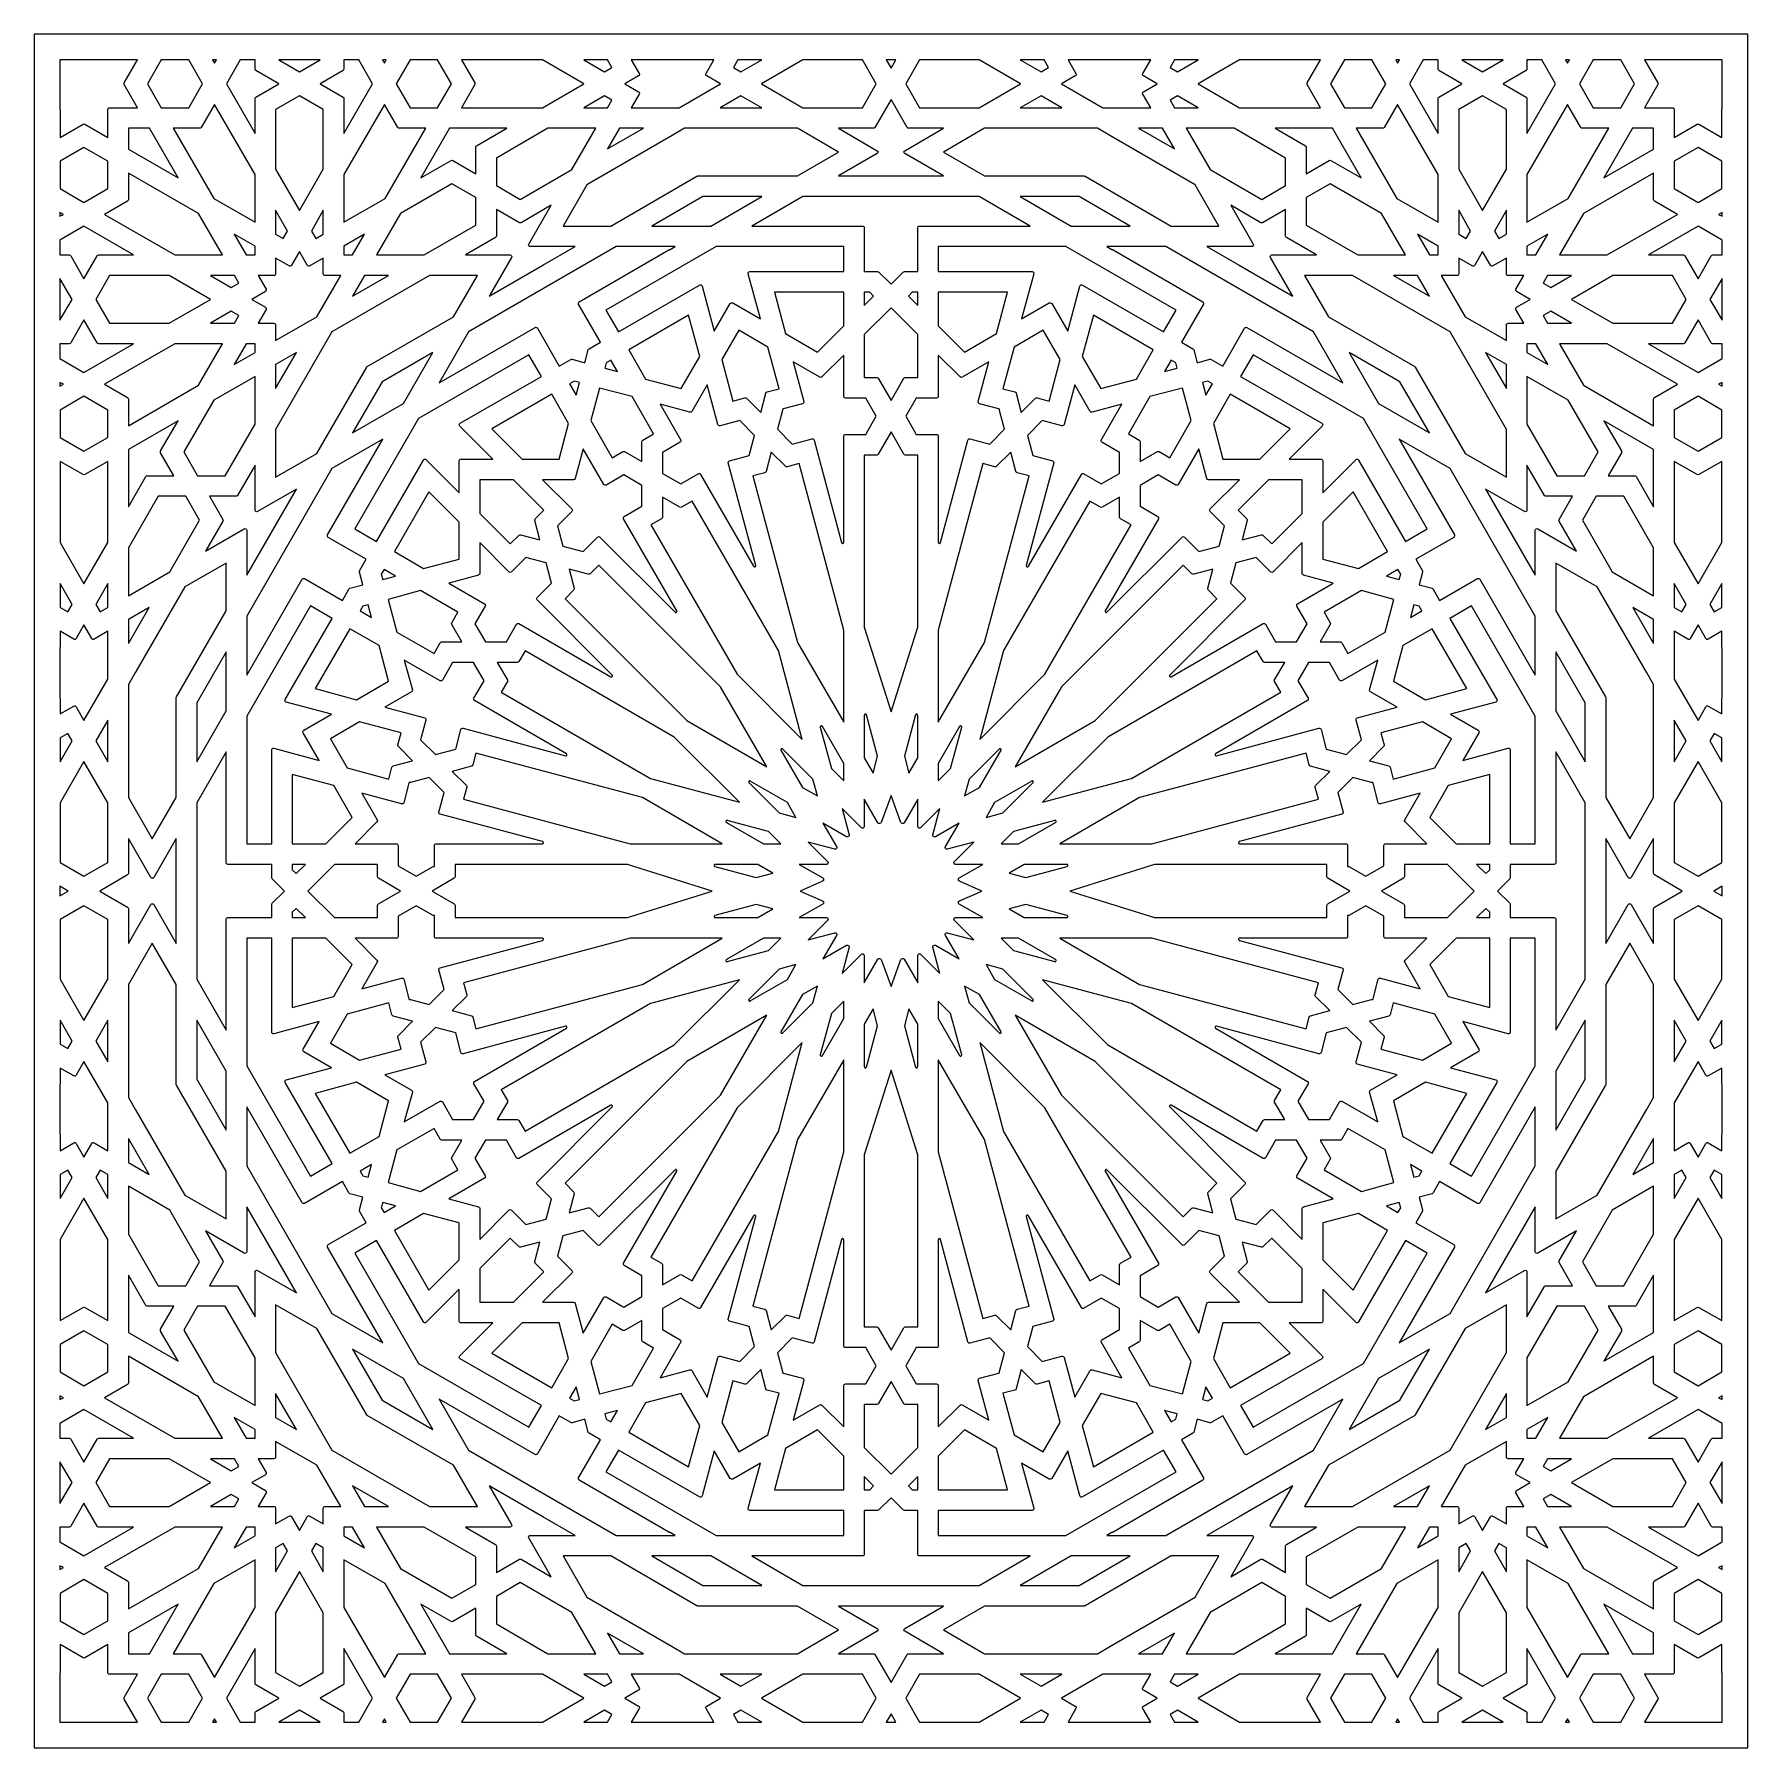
# Model space of a CAD drawing. Extents: x -1000 to 1000, y -1000 to 1000.
import ezdxf

# ---------------------------------------------------------------- set-up
doc = ezdxf.new("R2010")
doc.units = 0
doc.header["$MEASUREMENT"] = 0
doc.layers.get('DEFPOINTS').update_dxf_attribs({"color": 18, "linetype": 'CONTINUOUS'})

msp = doc.modelspace()

# ---------------------------------------------------------------- linework, layer by layer
at = {"layer": 'DEFPOINTS'}
for points in [[(-1000, -1000), (1000, -1000), (1000, 1000), (-1000, 1000)], [(-803.5, 942.2), (-819.6, 970), (-851.7, 970), (-867.8, 942.2), (-851.7, 914.3), (-819.6, 914.3)], [(-791.8, 970), (-789.6, 966.2), (-787.4, 970)], [(-714.6, 970), (-690.5, 956), (-666.3, 970)], [(-593.5, 970), (-591.3, 966.2), (-589.1, 970)], [(-529.2, 970), (-561.3, 970), (-577.4, 942.2), (-561.3, 914.3), (-529.2, 914.3), (-513.1, 942.2)], [(-334.6, 956), (-325.7, 961.2), (-330.8, 970), (-358.7, 970)], [(-184, 961.2), (-175.1, 956), (-150.9, 970), (-178.8, 970)], [(-17.2, 942.2), (-33.3, 970), (-102.8, 970), (-151.1, 942.2), (-102.8, 914.3), (-33.3, 914.3)], [(0, 960.5), (5.5, 970), (0, 970), (-5.5, 970)], [(151.1, 942.2), (102.8, 970), (33.3, 970), (17.2, 942.2), (33.3, 914.3), (102.8, 914.3)], [(178.8, 970), (150.9, 970), (175.1, 956), (184, 961.2)], [(325.7, 961.2), (334.6, 956), (358.7, 970), (330.8, 970)], [(529.2, 914.3), (561.3, 914.3), (577.4, 942.2), (561.3, 970), (529.2, 970), (513.1, 942.2)], [(589.1, 970), (591.3, 966.2), (593.5, 970)], [(666.3, 970), (690.5, 956), (714.6, 970)], [(787.4, 970), (789.6, 966.2), (791.8, 970)], [(819.6, 970), (803.5, 942.2), (819.6, 914.3), (851.7, 914.3), (867.8, 942.2), (851.7, 970)], [(-718.3, 912.2), (-718.3, 842.6), (-690.5, 794.4), (-662.6, 842.6), (-662.6, 912.2), (-690.5, 928.3)], [(-334.6, 928.3), (-358.7, 914.3), (-330.8, 914.3), (-325.7, 923.2)], [(-199.3, 914.3), (-150.9, 914.3), (-175.1, 928.3)], [(199.3, 914.3), (175.1, 928.3), (150.9, 914.3)], [(334.6, 928.3), (325.7, 923.2), (330.8, 914.3), (358.7, 914.3)], [(690.5, 928.3), (662.6, 912.2), (662.6, 842.6), (690.5, 794.4), (718.3, 842.6), (718.3, 912.2)], [(-865.6, 890.3), (-890.1, 890.3), (-890.1, 865.8), (-832.2, 832.4)], [(-432.8, 807.2), (-372.5, 842), (-344.7, 890.3), (-400.4, 890.3), (-460.6, 855.5), (-460.6, 823.3)], [(-308, 890.3), (-316.9, 890.3), (-330.9, 866.1), (-289, 890.3)], [(316.9, 890.3), (308, 890.3), (289, 890.3), (330.9, 866.1)], [(460.6, 855.5), (400.4, 890.3), (344.7, 890.3), (372.5, 842), (432.8, 807.2), (460.6, 823.3)], [(890.1, 865.8), (890.1, 890.3), (865.6, 890.3), (832.2, 832.4)], [(-942, 868), (-969.8, 851.9), (-969.8, 819.8), (-942, 803.7), (-914.1, 819.8), (-914.1, 851.9)], [(942, 868), (914.1, 851.9), (914.1, 819.8), (942, 803.7), (969.8, 819.8), (969.8, 851.9)], [(-484.7, 809.4), (-512.5, 825.5), (-572.7, 790.7), (-600.6, 742.5), (-544.9, 742.5), (-484.7, 777.3)], [(484.7, 777.3), (544.9, 742.5), (600.6, 742.5), (572.7, 790.7), (512.5, 825.5), (484.7, 809.4)], [(-210.4, 776.2), (-150.9, 810.5), (-219.6, 810.5), (-279, 776.2)], [(210.4, 776.2), (279, 776.2), (219.6, 810.5), (150.9, 810.5)], [(-970, 787.5), (-966, 789.8), (-970, 792.1)], [(-718.3, 794.5), (-718.3, 766.6), (-709.5, 761.5), (-704.3, 770.3)], [(-671.5, 761.5), (-662.6, 766.6), (-662.6, 794.5), (-676.6, 770.3)], [(662.6, 766.6), (671.5, 761.5), (676.6, 770.3), (662.6, 794.5)], [(709.5, 761.5), (718.3, 766.6), (718.3, 794.5), (704.3, 770.3)], [(966, 789.8), (970, 787.5), (970, 792.1)], [(-752.6, 742.5), (-742.3, 742.5), (-742.3, 752.7), (-766.5, 766.7)], [(-628.4, 742.5), (-614.4, 766.7), (-638.6, 752.7), (-638.6, 742.5)], [(638.6, 742.5), (638.6, 752.7), (614.4, 766.7), (628.4, 742.5)], [(766.5, 766.7), (742.3, 752.7), (742.3, 742.5), (752.6, 742.5)], [(-970, 715.1), (-970, 666.1), (-955.9, 690.6)], [(-842.4, 662.7), (-794.2, 690.6), (-842.4, 718.4), (-912, 718.4), (-928.1, 690.6), (-912, 662.7)], [(-761.3, 709.6), (-766.4, 718.4), (-794.4, 718.4), (-770.2, 704.5)], [(-628.4, 694.3), (-586.6, 718.4), (-614.5, 718.4)], [(586.6, 718.4), (628.4, 694.3), (614.5, 718.4)], [(766.4, 718.4), (761.3, 709.6), (770.2, 704.5), (794.4, 718.4)], [(928.1, 690.6), (912, 718.4), (842.4, 718.4), (794.2, 690.6), (842.4, 662.7), (912, 662.7)], [(970, 715.1), (955.9, 690.6), (970, 666.1)], [(-85.7, 629.1), (-55.2, 659.6), (-55.2, 699), (-136, 699), (-123, 650.7)], [(-24.8, 699), (-31.2, 699), (-31.2, 683.6), (-20.3, 694.5)], [(24.8, 699), (20.3, 694.5), (31.2, 683.6), (31.2, 699)], [(85.7, 629.1), (123, 650.7), (136, 699), (55.2, 699), (55.2, 659.6)], [(-761.3, 671.6), (-770.2, 676.7), (-794.4, 662.7), (-766.4, 662.7)], [(-244.8, 586.4), (-223.3, 623.8), (-236.2, 672.1), (-306.1, 631.7), (-286.5, 597.6)], [(244.8, 586.4), (286.5, 597.6), (306.1, 631.7), (236.2, 672.1), (223.3, 623.8)], [(761.3, 671.6), (766.4, 662.7), (794.4, 662.7), (770.2, 676.7)], [(-752.6, 638.7), (-766.5, 614.5), (-742.3, 628.5), (-742.3, 638.7)], [(-718.3, 614.6), (-718.3, 586.7), (-694.1, 628.5)], [(-534.7, 628.5), (-594.1, 594.2), (-628.4, 534.8), (-569, 569.1)], [(569, 569.1), (628.4, 534.8), (594.1, 594.2), (534.7, 628.5)], [(718.3, 586.7), (718.3, 614.6), (694.1, 628.5)], [(752.6, 638.7), (742.3, 638.7), (742.3, 628.5), (766.5, 614.5)], [(-809.3, 484.7), (-777.1, 484.7), (-742.3, 545), (-742.3, 600.7), (-790.6, 572.8), (-825.3, 512.6)], [(-334.1, 610.4), (-319.3, 606.4), (-327, 619.7), (-332.5, 616.5)], [(332.5, 616.5), (327, 619.7), (319.3, 606.4), (334.1, 610.4)], [(825.3, 512.6), (790.6, 572.8), (742.3, 600.7), (742.3, 545), (777.1, 484.7), (809.3, 484.7)], [(-970, 593.7), (-970, 589.1), (-966, 591.4)], [(-363.6, 593.4), (-369.7, 595), (-375.2, 591.8), (-367.5, 578.6)], [(369.7, 595), (363.6, 593.4), (367.5, 578.6), (375.2, 591.8)], [(970, 589.1), (970, 593.7), (966, 591.4)], [(-942, 513.2), (-914.1, 529.3), (-914.1, 561.4), (-942, 577.5), (-969.8, 561.4), (-969.8, 529.3)], [(-387.5, 504.1), (-376.3, 545.7), (-396, 579.8), (-466, 539.4), (-430.6, 504.1)], [(466, 539.4), (396, 579.8), (376.3, 545.7), (387.5, 504.1), (430.6, 504.1)], [(914.1, 561.4), (914.1, 529.3), (942, 513.2), (969.8, 529.3), (969.8, 561.4), (942, 577.5)], [(-807.1, 432.8), (-823.2, 460.7), (-855.3, 460.7), (-890.1, 400.4), (-890.1, 344.7), (-841.9, 372.6)], [(-504, 387.5), (-504, 430.7), (-539.3, 466), (-579.7, 396.1), (-545.6, 376.4)], [(504, 387.5), (545.6, 376.4), (579.7, 396.1), (539.3, 466), (504, 430.7)], [(890.1, 344.7), (890.1, 400.4), (855.3, 460.7), (823.2, 460.7), (807.1, 432.8), (841.9, 372.6)], [(-594.9, 369.7), (-593.3, 363.6), (-578.5, 367.6), (-591.7, 375.2)], [(594.9, 369.7), (591.7, 375.2), (578.5, 367.6), (593.3, 363.6)], [(-969.8, 330.8), (-961, 325.7), (-955.9, 334.6), (-969.8, 358.8)], [(-923, 325.7), (-914.1, 330.8), (-914.1, 358.8), (-928.1, 334.6)], [(928.1, 334.6), (914.1, 358.8), (914.1, 330.8), (923, 325.7)], [(961, 325.7), (969.8, 330.8), (969.8, 358.8), (955.9, 334.6)], [(-865.9, 330.9), (-890.1, 317), (-890.1, 308), (-890.1, 289)], [(-616.4, 332.5), (-619.6, 327), (-606.3, 319.3), (-610.3, 334.1)], [(619.6, 327), (616.4, 332.5), (610.3, 334.1), (606.3, 319.3)], [(890.1, 317), (865.9, 330.9), (890.1, 289), (890.1, 308)], [(-597.5, 286.5), (-631.6, 306.2), (-672, 236.2), (-623.7, 223.3), (-586.4, 244.8)], [(586.4, 244.8), (623.7, 223.3), (672, 236.2), (631.6, 306.2), (597.5, 286.5)], [(-776, 279), (-810.4, 219.6), (-810.4, 150.9), (-776, 210.4)], [(776, 279), (776, 210.4), (810.4, 150.9), (810.4, 219.6)], [(-28.8, 205.7), (-28.8, 205.8), (-28.8, 205.9), (-28.8, 205.9), (-28.9, 206), (-29, 206.1), (-29.1, 206.2), (-29.1, 206.2), (-29.2, 206.3), (-29.3, 206.3), (-29.4, 206.4), (-29.5, 206.4), (-29.6, 206.4), (-29.7, 206.4), (-29.8, 206.4), (-29.9, 206.4), (-30.1, 206.4), (-30.2, 206.4), (-30.3, 206.4), (-30.4, 206.3), (-30.5, 206.3), (-30.6, 206.2), (-30.7, 206.2), (-30.8, 206.1), (-30.9, 206.1), (-30.9, 206), (-31, 205.9), (-31, 205.8), (-31.1, 205.7), (-31.1, 205.7), (-31.1, 205.6), (-31.1, 205.6), (-31.1, 205.5), (-31.1, 205.4), (-31.2, 205.3), (-31.2, 205.3), (-31.2, 205.2), (-31.2, 155.3), (-21, 137.7), (-15.8, 157.3), (-28.7, 205.5), (-28.7, 205.6), (-28.7, 205.7)], [(21, 137.7), (31.2, 155.3), (31.2, 205.2), (31.2, 205.3), (31.2, 205.3), (31.1, 205.4), (31.1, 205.5), (31.1, 205.6), (31.1, 205.6), (31.1, 205.7), (31.1, 205.7), (31, 205.8), (31, 205.9), (30.9, 206), (30.9, 206.1), (30.8, 206.1), (30.7, 206.2), (30.6, 206.2), (30.5, 206.3), (30.4, 206.3), (30.3, 206.4), (30.2, 206.4), (30.1, 206.4), (29.9, 206.4), (29.8, 206.4), (29.7, 206.4), (29.6, 206.4), (29.5, 206.4), (29.4, 206.4), (29.3, 206.3), (29.2, 206.3), (29.1, 206.2), (29.1, 206.2), (29, 206.1), (28.9, 206), (28.8, 205.9), (28.8, 205.9), (28.8, 205.8), (28.8, 205.7), (28.7, 205.7), (28.7, 205.6), (28.7, 205.5), (15.8, 157.3)], [(-961, 183.9), (-969.8, 178.8), (-969.8, 150.9), (-955.9, 175.1)], [(-914.1, 199.3), (-928.1, 175.1), (-914.1, 150.9)], [(-82.3, 192.2), (-82.3, 192.1), (-82.4, 192), (-82.4, 191.9), (-82.5, 191.8), (-82.5, 191.7), (-82.5, 191.6), (-82.5, 191.6), (-82.5, 191.5), (-82.5, 191.5), (-82.5, 191.4), (-82.5, 191.3), (-82.5, 191.3), (-82.5, 191.2), (-82.5, 191.1), (-69.6, 142.9), (-55.2, 128.6), (-55.2, 148.9), (-80.1, 192), (-80.2, 192.1), (-80.2, 192.2), (-80.3, 192.3), (-80.3, 192.3), (-80.4, 192.4), (-80.4, 192.4), (-80.5, 192.5), (-80.6, 192.5), (-80.7, 192.6), (-80.8, 192.6), (-80.9, 192.7), (-80.9, 192.7), (-81, 192.7), (-81.2, 192.7), (-81.3, 192.7), (-81.4, 192.7), (-81.5, 192.7), (-81.6, 192.6), (-81.7, 192.6), (-81.8, 192.5), (-81.9, 192.5), (-82, 192.4), (-82.1, 192.3), (-82.2, 192.3)], [(55.2, 128.6), (69.6, 142.9), (82.5, 191.1), (82.5, 191.2), (82.5, 191.3), (82.5, 191.3), (82.5, 191.4), (82.5, 191.5), (82.5, 191.5), (82.5, 191.6), (82.5, 191.6), (82.5, 191.7), (82.5, 191.8), (82.4, 191.9), (82.4, 192), (82.3, 192.1), (82.3, 192.2), (82.2, 192.3), (82.1, 192.3), (82, 192.4), (81.9, 192.5), (81.8, 192.5), (81.7, 192.6), (81.6, 192.6), (81.5, 192.7), (81.4, 192.7), (81.3, 192.7), (81.2, 192.7), (81, 192.7), (80.9, 192.7), (80.9, 192.7), (80.8, 192.6), (80.7, 192.6), (80.6, 192.5), (80.5, 192.5), (80.4, 192.4), (80.4, 192.4), (80.3, 192.3), (80.3, 192.3), (80.2, 192.2), (80.2, 192.1), (80.1, 192), (55.2, 148.9)], [(914.1, 150.9), (928.1, 175.1), (914.1, 199.3)], [(969.8, 178.8), (961, 183.9), (955.9, 175.1), (969.8, 150.9)], [(-127.5, 166.1), (-127.6, 166.1), (-127.7, 166), (-127.8, 166), (-127.9, 165.9), (-128, 165.8), (-128.1, 165.8), (-128.2, 165.7), (-128.3, 165.6), (-128.4, 165.5), (-128.4, 165.4), (-128.5, 165.3), (-128.5, 165.2), (-128.5, 165.1), (-128.6, 165), (-128.6, 164.9), (-128.6, 164.8), (-128.5, 164.7), (-128.5, 164.7), (-128.5, 164.6), (-128.5, 164.6), (-128.5, 164.5), (-128.5, 164.4), (-128.4, 164.4), (-128.4, 164.3), (-128.4, 164.2), (-103.4, 121), (-85.9, 110.9), (-91.1, 130.5), (-126.4, 165.7), (-126.4, 165.8), (-126.5, 165.8), (-126.6, 165.9), (-126.6, 165.9), (-126.7, 166), (-126.7, 166), (-126.8, 166), (-126.9, 166.1), (-127, 166.1), (-127.1, 166.1), (-127.2, 166.1), (-127.3, 166.1), (-127.4, 166.1)], [(127.5, 166.1), (127.4, 166.1), (127.3, 166.1), (127.2, 166.1), (127.1, 166.1), (127, 166.1), (126.9, 166.1), (126.8, 166), (126.7, 166), (126.7, 166), (126.6, 165.9), (126.6, 165.9), (126.5, 165.8), (126.4, 165.8), (126.4, 165.7), (91.1, 130.5), (85.9, 110.9), (103.4, 121), (128.4, 164.2), (128.4, 164.3), (128.4, 164.4), (128.5, 164.4), (128.5, 164.5), (128.5, 164.6), (128.5, 164.6), (128.5, 164.7), (128.5, 164.7), (128.6, 164.8), (128.6, 164.9), (128.6, 165), (128.5, 165.1), (128.5, 165.2), (128.5, 165.3), (128.4, 165.4), (128.4, 165.5), (128.3, 165.6), (128.2, 165.7), (128.1, 165.8), (128, 165.8), (127.9, 165.9), (127.8, 166), (127.7, 166), (127.6, 166.1)], [(-942, 17.2), (-914.1, 33.2), (-914.1, 102.8), (-942, 151), (-969.8, 102.8), (-969.8, 33.2)], [(969.8, 102.8), (942, 151), (914.1, 102.8), (914.1, 33.2), (942, 17.2), (969.8, 33.2)], [(-698.8, 55.2), (-659.5, 55.2), (-629, 85.7), (-650.5, 123), (-698.8, 135.9)], [(-166, 127.7), (-166.1, 127.6), (-166.1, 127.5), (-166.1, 127.4), (-166.1, 127.3), (-166.1, 127.2), (-166.1, 127.1), (-166.1, 127), (-166.1, 126.9), (-166.1, 126.8), (-166, 126.8), (-166, 126.7), (-166, 126.6), (-165.9, 126.6), (-165.9, 126.5), (-165.9, 126.5), (-165.8, 126.4), (-165.7, 126.3), (-130.5, 91.1), (-110.9, 85.8), (-121, 103.4), (-164.2, 128.3), (-164.3, 128.4), (-164.4, 128.4), (-164.4, 128.4), (-164.5, 128.5), (-164.6, 128.5), (-164.6, 128.5), (-164.7, 128.5), (-164.8, 128.5), (-164.9, 128.5), (-165, 128.5), (-165.1, 128.5), (-165.2, 128.5), (-165.3, 128.4), (-165.4, 128.4), (-165.5, 128.3), (-165.6, 128.3), (-165.7, 128.2), (-165.8, 128.1), (-165.9, 128), (-165.9, 127.9), (-166, 127.8)], [(165.4, 128.4), (165.3, 128.4), (165.2, 128.5), (165.1, 128.5), (165, 128.5), (164.9, 128.5), (164.8, 128.5), (164.7, 128.5), (164.6, 128.5), (164.6, 128.5), (164.5, 128.5), (164.4, 128.4), (164.4, 128.4), (164.3, 128.4), (164.2, 128.3), (121, 103.4), (110.9, 85.8), (130.5, 91.1), (165.7, 126.3), (165.8, 126.4), (165.9, 126.5), (165.9, 126.5), (165.9, 126.6), (166, 126.6), (166, 126.7), (166, 126.8), (166.1, 126.8), (166.1, 126.9), (166.1, 127), (166.1, 127.1), (166.1, 127.2), (166.1, 127.3), (166.1, 127.4), (166.1, 127.5), (166.1, 127.6), (166, 127.7), (166, 127.8), (165.9, 127.9), (165.9, 128), (165.8, 128.1), (165.7, 128.2), (165.6, 128.3), (165.5, 128.3)], [(629, 85.7), (659.5, 55.2), (698.8, 55.2), (698.8, 135.9), (650.5, 123)], [(-192.2, 82.2), (-192.3, 82.2), (-192.3, 82.1), (-192.4, 82), (-192.5, 81.9), (-192.5, 81.8), (-192.6, 81.7), (-192.6, 81.6), (-192.7, 81.5), (-192.7, 81.3), (-192.7, 81.2), (-192.7, 81.1), (-192.7, 81), (-192.7, 80.9), (-192.7, 80.8), (-192.6, 80.7), (-192.6, 80.6), (-192.5, 80.5), (-192.5, 80.4), (-192.4, 80.4), (-192.4, 80.4), (-192.4, 80.3), (-192.3, 80.3), (-192.3, 80.2), (-192.2, 80.2), (-192.1, 80.2), (-192, 80.1), (-148.9, 55.2), (-128.6, 55.2), (-142.9, 69.5), (-191.1, 82.4), (-191.2, 82.4), (-191.3, 82.5), (-191.3, 82.5), (-191.4, 82.5), (-191.5, 82.5), (-191.5, 82.5), (-191.6, 82.5), (-191.8, 82.5), (-191.8, 82.4), (-191.9, 82.4), (-192, 82.4), (-192.1, 82.3)], [(192.1, 80.2), (192.2, 80.2), (192.3, 80.2), (192.3, 80.3), (192.4, 80.3), (192.4, 80.4), (192.4, 80.4), (192.5, 80.4), (192.5, 80.5), (192.6, 80.6), (192.6, 80.7), (192.7, 80.8), (192.7, 80.9), (192.7, 81), (192.7, 81.1), (192.7, 81.2), (192.7, 81.3), (192.7, 81.5), (192.6, 81.6), (192.6, 81.7), (192.5, 81.8), (192.5, 81.9), (192.4, 82), (192.3, 82.1), (192.3, 82.2), (192.2, 82.2), (192.1, 82.3), (192, 82.4), (191.9, 82.4), (191.8, 82.4), (191.8, 82.5), (191.6, 82.5), (191.5, 82.5), (191.5, 82.5), (191.4, 82.5), (191.3, 82.5), (191.3, 82.5), (191.2, 82.4), (191.1, 82.4), (142.9, 69.5), (128.6, 55.2), (148.9, 55.2), (192, 80.1)], [(-694.4, 20.3), (-683.5, 31.1), (-698.8, 31.1), (-698.8, 24.8)], [(-205.3, 31.1), (-205.4, 31.1), (-205.4, 31.1), (-205.5, 31.1), (-205.6, 31.1), (-205.6, 31.1), (-205.7, 31), (-205.8, 31), (-205.9, 30.9), (-206, 30.9), (-206.1, 30.8), (-206.1, 30.7), (-206.2, 30.7), (-206.2, 30.6), (-206.3, 30.5), (-206.3, 30.4), (-206.4, 30.3), (-206.4, 30.1), (-206.4, 30), (-206.4, 29.9), (-206.4, 29.8), (-206.4, 29.7), (-206.4, 29.5), (-206.4, 29.4), (-206.4, 29.3), (-206.3, 29.2), (-206.3, 29.2), (-206.2, 29.1), (-206.2, 29), (-206.1, 28.9), (-206, 28.8), (-206, 28.8), (-205.9, 28.8), (-205.9, 28.8), (-205.8, 28.7), (-205.7, 28.7), (-205.7, 28.7), (-205.6, 28.7), (-205.5, 28.6), (-157.3, 15.7), (-137.8, 21), (-155.3, 31.1), (-205.2, 31.1)], [(205.7, 28.7), (205.7, 28.7), (205.8, 28.7), (205.9, 28.8), (205.9, 28.8), (206, 28.8), (206, 28.8), (206.1, 28.9), (206.2, 29), (206.2, 29.1), (206.3, 29.2), (206.3, 29.2), (206.4, 29.3), (206.4, 29.4), (206.4, 29.5), (206.4, 29.7), (206.4, 29.8), (206.4, 29.9), (206.4, 30), (206.4, 30.1), (206.4, 30.3), (206.3, 30.4), (206.3, 30.5), (206.2, 30.6), (206.2, 30.7), (206.1, 30.7), (206.1, 30.8), (206, 30.9), (205.9, 30.9), (205.8, 31), (205.7, 31), (205.6, 31.1), (205.6, 31.1), (205.5, 31.1), (205.4, 31.1), (205.4, 31.1), (205.3, 31.1), (205.2, 31.1), (155.3, 31.1), (137.8, 21), (157.3, 15.7), (205.5, 28.6), (205.6, 28.7)], [(694.4, 20.3), (698.8, 24.8), (698.8, 31.1), (683.5, 31.1)], [(-970, 5.6), (-970, 0), (-970, -5.6), (-960.4, 0)], [(960.4, 0), (970, -5.6), (970, 0), (970, 5.6)], [(-969.8, -33.2), (-969.8, -102.8), (-942, -151), (-914.1, -102.8), (-914.1, -33.2), (-942, -17.2)], [(-137.8, -21), (-157.3, -15.7), (-205.5, -28.6), (-205.6, -28.7), (-205.7, -28.7), (-205.7, -28.7), (-205.8, -28.7), (-205.9, -28.8), (-205.9, -28.8), (-206, -28.8), (-206, -28.8), (-206.1, -28.9), (-206.2, -29), (-206.2, -29.1), (-206.3, -29.2), (-206.3, -29.2), (-206.4, -29.3), (-206.4, -29.4), (-206.4, -29.5), (-206.4, -29.7), (-206.4, -29.8), (-206.4, -29.9), (-206.4, -30), (-206.4, -30.1), (-206.4, -30.3), (-206.3, -30.4), (-206.3, -30.5), (-206.2, -30.6), (-206.2, -30.7), (-206.1, -30.7), (-206.1, -30.8), (-206, -30.9), (-205.9, -30.9), (-205.8, -31), (-205.7, -31), (-205.6, -31.1), (-205.6, -31.1), (-205.5, -31.1), (-205.4, -31.1), (-205.4, -31.1), (-205.3, -31.1), (-205.2, -31.1), (-155.3, -31.1)], [(206.4, -29.4), (206.4, -29.3), (206.3, -29.2), (206.3, -29.2), (206.2, -29.1), (206.2, -29), (206.1, -28.9), (206, -28.8), (206, -28.8), (205.9, -28.8), (205.9, -28.8), (205.8, -28.7), (205.7, -28.7), (205.7, -28.7), (205.6, -28.7), (205.5, -28.6), (157.3, -15.7), (137.8, -21), (155.3, -31.1), (205.2, -31.1), (205.3, -31.1), (205.4, -31.1), (205.4, -31.1), (205.5, -31.1), (205.6, -31.1), (205.6, -31.1), (205.7, -31), (205.8, -31), (205.9, -30.9), (206, -30.9), (206.1, -30.8), (206.1, -30.7), (206.2, -30.7), (206.2, -30.6), (206.3, -30.5), (206.3, -30.4), (206.4, -30.3), (206.4, -30.1), (206.4, -30), (206.4, -29.9), (206.4, -29.8), (206.4, -29.7), (206.4, -29.5)], [(942, -17.2), (914.1, -33.2), (914.1, -102.8), (942, -151), (969.8, -102.8), (969.8, -33.2)], [(-694.4, -20.3), (-698.8, -24.8), (-698.8, -31.1), (-683.5, -31.1)], [(698.8, -24.8), (694.4, -20.3), (683.5, -31.1), (698.8, -31.1)], [(-629, -85.7), (-659.5, -55.2), (-698.8, -55.2), (-698.8, -135.9), (-650.5, -123)], [(-191.9, -82.4), (-191.8, -82.4), (-191.8, -82.5), (-191.6, -82.5), (-191.5, -82.5), (-191.5, -82.5), (-191.4, -82.5), (-191.3, -82.5), (-191.3, -82.5), (-191.2, -82.4), (-191.1, -82.4), (-142.9, -69.5), (-128.6, -55.2), (-148.9, -55.2), (-192, -80.1), (-192.1, -80.2), (-192.2, -80.2), (-192.3, -80.2), (-192.3, -80.3), (-192.4, -80.3), (-192.4, -80.4), (-192.4, -80.4), (-192.5, -80.4), (-192.5, -80.5), (-192.6, -80.6), (-192.6, -80.7), (-192.7, -80.8), (-192.7, -80.9), (-192.7, -81), (-192.7, -81.1), (-192.7, -81.2), (-192.7, -81.3), (-192.7, -81.5), (-192.6, -81.6), (-192.6, -81.7), (-192.5, -81.8), (-192.5, -81.9), (-192.4, -82), (-192.3, -82.1), (-192.3, -82.2), (-192.2, -82.2), (-192.1, -82.3), (-192, -82.4)], [(191.4, -82.5), (191.5, -82.5), (191.5, -82.5), (191.6, -82.5), (191.8, -82.5), (191.8, -82.4), (191.9, -82.4), (192, -82.4), (192.1, -82.3), (192.2, -82.2), (192.3, -82.2), (192.3, -82.1), (192.4, -82), (192.5, -81.9), (192.5, -81.8), (192.6, -81.7), (192.6, -81.6), (192.7, -81.5), (192.7, -81.3), (192.7, -81.2), (192.7, -81.1), (192.7, -81), (192.7, -80.9), (192.7, -80.8), (192.6, -80.7), (192.6, -80.6), (192.5, -80.5), (192.5, -80.4), (192.4, -80.4), (192.4, -80.4), (192.4, -80.3), (192.3, -80.3), (192.3, -80.2), (192.2, -80.2), (192.1, -80.2), (192, -80.1), (148.9, -55.2), (128.6, -55.2), (142.9, -69.5), (191.1, -82.4), (191.2, -82.4), (191.3, -82.5), (191.3, -82.5)], [(629, -85.7), (650.5, -123), (698.8, -135.9), (698.8, -55.2), (659.5, -55.2)], [(-165.1, -128.5), (-165, -128.5), (-164.9, -128.5), (-164.8, -128.5), (-164.7, -128.5), (-164.6, -128.5), (-164.6, -128.5), (-164.5, -128.5), (-164.4, -128.4), (-164.4, -128.4), (-164.3, -128.4), (-164.2, -128.3), (-121, -103.4), (-110.9, -85.8), (-130.5, -91.1), (-165.7, -126.3), (-165.8, -126.4), (-165.9, -126.5), (-165.9, -126.5), (-165.9, -126.6), (-166, -126.6), (-166, -126.7), (-166, -126.8), (-166.1, -126.8), (-166.1, -126.9), (-166.1, -127), (-166.1, -127.1), (-166.1, -127.2), (-166.1, -127.3), (-166.1, -127.4), (-166.1, -127.5), (-166.1, -127.6), (-166, -127.7), (-166, -127.8), (-165.9, -127.9), (-165.9, -128), (-165.8, -128.1), (-165.7, -128.2), (-165.6, -128.3), (-165.5, -128.3), (-165.4, -128.4), (-165.3, -128.4), (-165.2, -128.5)], [(130.5, -91.1), (110.9, -85.8), (121, -103.4), (164.2, -128.3), (164.3, -128.4), (164.4, -128.4), (164.4, -128.4), (164.5, -128.5), (164.6, -128.5), (164.6, -128.5), (164.7, -128.5), (164.8, -128.5), (164.9, -128.5), (165, -128.5), (165.1, -128.5), (165.2, -128.5), (165.3, -128.4), (165.4, -128.4), (165.5, -128.3), (165.6, -128.3), (165.7, -128.2), (165.8, -128.1), (165.9, -128), (165.9, -127.9), (166, -127.8), (166, -127.7), (166.1, -127.6), (166.1, -127.5), (166.1, -127.4), (166.1, -127.3), (166.1, -127.2), (166.1, -127.1), (166.1, -127), (166.1, -126.9), (166.1, -126.8), (166, -126.8), (166, -126.7), (166, -126.6), (165.9, -126.6), (165.9, -126.5), (165.9, -126.5), (165.8, -126.4), (165.7, -126.3)], [(-127.4, -166.1), (-127.3, -166.1), (-127.2, -166.1), (-127.1, -166.1), (-127, -166.1), (-126.9, -166.1), (-126.8, -166), (-126.7, -166), (-126.7, -166), (-126.6, -165.9), (-126.6, -165.9), (-126.5, -165.8), (-126.4, -165.8), (-126.4, -165.7), (-91.1, -130.5), (-85.9, -110.9), (-103.4, -121), (-128.4, -164.2), (-128.4, -164.3), (-128.4, -164.4), (-128.5, -164.4), (-128.5, -164.5), (-128.5, -164.6), (-128.5, -164.6), (-128.5, -164.7), (-128.5, -164.7), (-128.6, -164.8), (-128.6, -164.9), (-128.6, -165), (-128.5, -165.1), (-128.5, -165.2), (-128.5, -165.3), (-128.4, -165.4), (-128.4, -165.5), (-128.3, -165.6), (-128.2, -165.7), (-128.1, -165.8), (-128, -165.8), (-127.9, -165.9), (-127.8, -166), (-127.7, -166), (-127.6, -166.1), (-127.5, -166.1)], [(128, -165.8), (128.1, -165.8), (128.2, -165.7), (128.3, -165.6), (128.4, -165.5), (128.4, -165.4), (128.5, -165.3), (128.5, -165.2), (128.5, -165.1), (128.6, -165), (128.6, -164.9), (128.6, -164.8), (128.5, -164.7), (128.5, -164.7), (128.5, -164.6), (128.5, -164.6), (128.5, -164.5), (128.5, -164.4), (128.4, -164.4), (128.4, -164.3), (128.4, -164.2), (103.4, -121), (85.9, -110.9), (91.1, -130.5), (126.4, -165.7), (126.4, -165.8), (126.5, -165.8), (126.6, -165.9), (126.6, -165.9), (126.7, -166), (126.7, -166), (126.8, -166), (126.9, -166.1), (127, -166.1), (127.1, -166.1), (127.2, -166.1), (127.3, -166.1), (127.4, -166.1), (127.5, -166.1), (127.6, -166.1), (127.7, -166), (127.8, -166), (127.9, -165.9)], [(-80.8, -192.6), (-80.7, -192.6), (-80.6, -192.5), (-80.5, -192.5), (-80.4, -192.4), (-80.4, -192.4), (-80.3, -192.3), (-80.3, -192.3), (-80.2, -192.2), (-80.2, -192.1), (-80.1, -192), (-55.2, -148.9), (-55.2, -128.6), (-69.6, -142.9), (-82.5, -191.1), (-82.5, -191.2), (-82.5, -191.3), (-82.5, -191.3), (-82.5, -191.4), (-82.5, -191.5), (-82.5, -191.5), (-82.5, -191.6), (-82.5, -191.6), (-82.5, -191.7), (-82.5, -191.8), (-82.4, -191.9), (-82.4, -192), (-82.3, -192.1), (-82.3, -192.2), (-82.2, -192.3), (-82.1, -192.3), (-82, -192.4), (-81.9, -192.5), (-81.8, -192.5), (-81.7, -192.6), (-81.6, -192.6), (-81.5, -192.7), (-81.4, -192.7), (-81.3, -192.7), (-81.2, -192.7), (-81, -192.7), (-80.9, -192.7), (-80.9, -192.7)], [(-30.9, -206.1), (-30.8, -206.1), (-30.7, -206.2), (-30.6, -206.2), (-30.5, -206.3), (-30.4, -206.3), (-30.3, -206.4), (-30.2, -206.4), (-30.1, -206.4), (-29.9, -206.4), (-29.8, -206.4), (-29.7, -206.4), (-29.6, -206.4), (-29.5, -206.4), (-29.4, -206.4), (-29.3, -206.3), (-29.2, -206.3), (-29.1, -206.2), (-29.1, -206.2), (-29, -206.1), (-28.9, -206), (-28.8, -205.9), (-28.8, -205.9), (-28.8, -205.8), (-28.8, -205.7), (-28.7, -205.7), (-28.7, -205.6), (-28.7, -205.5), (-15.8, -157.3), (-21, -137.7), (-31.2, -155.3), (-31.2, -205.2), (-31.2, -205.3), (-31.2, -205.3), (-31.1, -205.4), (-31.1, -205.5), (-31.1, -205.6), (-31.1, -205.6), (-31.1, -205.7), (-31.1, -205.7), (-31, -205.8), (-31, -205.9), (-30.9, -206)], [(30.6, -206.2), (30.7, -206.2), (30.8, -206.1), (30.9, -206.1), (30.9, -206), (31, -205.9), (31, -205.8), (31.1, -205.7), (31.1, -205.7), (31.1, -205.6), (31.1, -205.6), (31.1, -205.5), (31.1, -205.4), (31.2, -205.3), (31.2, -205.3), (31.2, -205.2), (31.2, -155.3), (21, -137.7), (15.8, -157.3), (28.7, -205.5), (28.7, -205.6), (28.7, -205.7), (28.8, -205.7), (28.8, -205.8), (28.8, -205.9), (28.8, -205.9), (28.9, -206), (29, -206.1), (29.1, -206.2), (29.1, -206.2), (29.2, -206.3), (29.3, -206.3), (29.4, -206.4), (29.5, -206.4), (29.6, -206.4), (29.7, -206.4), (29.8, -206.4), (29.9, -206.4), (30.1, -206.4), (30.2, -206.4), (30.3, -206.4), (30.4, -206.3), (30.5, -206.3)], [(82.1, -192.3), (82.2, -192.3), (82.3, -192.2), (82.3, -192.1), (82.4, -192), (82.4, -191.9), (82.5, -191.8), (82.5, -191.7), (82.5, -191.6), (82.5, -191.6), (82.5, -191.5), (82.5, -191.5), (82.5, -191.4), (82.5, -191.3), (82.5, -191.3), (82.5, -191.2), (82.5, -191.1), (69.6, -142.9), (55.2, -128.6), (55.2, -148.9), (80.1, -192), (80.2, -192.1), (80.2, -192.2), (80.3, -192.3), (80.3, -192.3), (80.4, -192.4), (80.4, -192.4), (80.5, -192.5), (80.6, -192.5), (80.7, -192.6), (80.8, -192.6), (80.9, -192.7), (80.9, -192.7), (81, -192.7), (81.2, -192.7), (81.3, -192.7), (81.4, -192.7), (81.5, -192.7), (81.6, -192.6), (81.7, -192.6), (81.8, -192.5), (81.9, -192.5), (82, -192.4)], [(-969.8, -150.9), (-969.8, -178.8), (-961, -183.9), (-955.9, -175.1)], [(-914.1, -150.9), (-928.1, -175.1), (-914.1, -199.3)], [(-776, -210.4), (-810.4, -150.9), (-810.4, -219.6), (-776, -279)], [(810.4, -150.9), (776, -210.4), (776, -279), (810.4, -219.6)], [(914.1, -150.9), (914.1, -199.3), (928.1, -175.1)], [(969.8, -178.8), (969.8, -150.9), (955.9, -175.1), (961, -183.9)], [(-631.6, -306.2), (-597.5, -286.5), (-586.4, -244.8), (-623.7, -223.3), (-672, -236.2)], [(586.4, -244.8), (597.5, -286.5), (631.6, -306.2), (672, -236.2), (623.7, -223.3)], [(-890.1, -308), (-890.1, -317), (-865.9, -330.9), (-890.1, -289)], [(865.9, -330.9), (890.1, -317), (890.1, -308), (890.1, -289)], [(-616.4, -332.5), (-610.3, -334.1), (-606.3, -319.3), (-619.6, -327)], [(606.3, -319.3), (610.3, -334.1), (616.4, -332.5), (619.6, -327)], [(-969.8, -358.8), (-955.9, -334.6), (-961, -325.7), (-969.8, -330.8)], [(-928.1, -334.6), (-914.1, -358.8), (-914.1, -330.8), (-923, -325.7)], [(914.1, -330.8), (914.1, -358.8), (928.1, -334.6), (923, -325.7)], [(969.8, -330.8), (961, -325.7), (955.9, -334.6), (969.8, -358.8)], [(-807.1, -432.8), (-841.9, -372.6), (-890.1, -344.7), (-890.1, -400.4), (-855.3, -460.7), (-823.2, -460.7)], [(890.1, -344.7), (841.9, -372.6), (807.1, -432.8), (823.2, -460.7), (855.3, -460.7), (890.1, -400.4)], [(-594.9, -369.7), (-591.7, -375.2), (-578.5, -367.6), (-593.3, -363.6)], [(-539.3, -466), (-504, -430.7), (-504, -387.5), (-545.6, -376.4), (-579.7, -396.1)], [(579.7, -396.1), (545.6, -376.4), (504, -387.5), (504, -430.7), (539.3, -466)], [(591.7, -375.2), (594.9, -369.7), (593.3, -363.6), (578.5, -367.6)], [(-742.3, -600.7), (-742.3, -545), (-777.1, -484.7), (-809.3, -484.7), (-825.3, -512.6), (-790.6, -572.8)], [(809.3, -484.7), (777.1, -484.7), (742.3, -545), (742.3, -600.7), (790.6, -572.8), (825.3, -512.6)], [(-969.8, -561.4), (-942, -577.5), (-914.1, -561.4), (-914.1, -529.3), (-942, -513.2), (-969.8, -529.3)], [(-430.6, -504.1), (-466, -539.4), (-396, -579.8), (-376.3, -545.7), (-387.5, -504.1)], [(376.3, -545.7), (396, -579.8), (466, -539.4), (430.6, -504.1), (387.5, -504.1)], [(942, -513.2), (914.1, -529.3), (914.1, -561.4), (942, -577.5), (969.8, -561.4), (969.8, -529.3)], [(-569, -569.1), (-628.4, -534.8), (-594.1, -594.2), (-534.7, -628.5)], [(534.7, -628.5), (594.1, -594.2), (628.4, -534.8), (569, -569.1)], [(-363.6, -593.4), (-367.5, -578.6), (-375.2, -591.8), (-369.7, -595)], [(363.6, -593.4), (369.7, -595), (375.2, -591.8), (367.5, -578.6)], [(-970, -593.7), (-966, -591.4), (-970, -589.1)], [(-718.3, -614.6), (-694.1, -628.5), (-718.3, -586.7)], [(-223.3, -623.8), (-244.8, -586.4), (-286.5, -597.6), (-306.1, -631.7), (-236.2, -672.1)], [(306.1, -631.7), (286.5, -597.6), (244.8, -586.4), (223.3, -623.8), (236.2, -672.1)], [(718.3, -614.6), (718.3, -586.7), (694.1, -628.5)], [(966, -591.4), (970, -593.7), (970, -589.1)], [(-766.5, -614.5), (-752.6, -638.7), (-742.3, -638.7), (-742.3, -628.5)], [(-332.5, -616.5), (-327, -619.7), (-319.3, -606.4), (-334.1, -610.4)], [(327, -619.7), (332.5, -616.5), (334.1, -610.4), (319.3, -606.4)], [(742.3, -628.5), (742.3, -638.7), (752.6, -638.7), (766.5, -614.5)], [(-85.7, -629.1), (-123, -650.7), (-136, -699), (-55.2, -699), (-55.2, -659.6)], [(55.2, -699), (136, -699), (123, -650.7), (85.7, -629.1), (55.2, -659.6)], [(-955.9, -690.6), (-970, -666.1), (-970, -715.1)], [(-842.4, -718.4), (-794.2, -690.6), (-842.4, -662.7), (-912, -662.7), (-928.1, -690.6), (-912, -718.4)], [(-766.4, -662.7), (-794.4, -662.7), (-770.2, -676.7), (-761.3, -671.6)], [(761.3, -671.6), (770.2, -676.7), (794.4, -662.7), (766.4, -662.7)], [(794.2, -690.6), (842.4, -718.4), (912, -718.4), (928.1, -690.6), (912, -662.7), (842.4, -662.7)], [(970, -666.1), (955.9, -690.6), (970, -715.1)], [(-614.5, -718.4), (-586.6, -718.4), (-628.4, -694.3)], [(-24.8, -699), (-20.3, -694.5), (-31.2, -683.6), (-31.2, -699)], [(31.2, -699), (31.2, -683.6), (20.3, -694.5), (24.8, -699)], [(628.4, -694.3), (586.6, -718.4), (614.5, -718.4)], [(-766.4, -718.4), (-761.3, -709.6), (-770.2, -704.5), (-794.4, -718.4)], [(770.2, -704.5), (761.3, -709.6), (766.4, -718.4), (794.4, -718.4)], [(-742.3, -742.5), (-752.6, -742.5), (-766.5, -766.7), (-742.3, -752.7)], [(-638.6, -742.5), (-638.6, -752.7), (-614.4, -766.7), (-628.4, -742.5)], [(-572.7, -790.7), (-512.5, -825.5), (-484.7, -809.4), (-484.7, -777.3), (-544.9, -742.5), (-600.6, -742.5)], [(484.7, -809.4), (512.5, -825.5), (572.7, -790.7), (600.6, -742.5), (544.9, -742.5), (484.7, -777.3)], [(638.6, -742.5), (628.4, -742.5), (614.4, -766.7), (638.6, -752.7)], [(752.6, -742.5), (742.3, -742.5), (742.3, -752.7), (766.5, -766.7)], [(-704.3, -770.3), (-709.5, -761.5), (-718.3, -766.6), (-718.3, -794.5)], [(-662.6, -766.6), (-671.5, -761.5), (-676.6, -770.3), (-662.6, -794.5)], [(-210.4, -776.2), (-279, -776.2), (-219.6, -810.5), (-150.9, -810.5)], [(150.9, -810.5), (219.6, -810.5), (279, -776.2), (210.4, -776.2)], [(662.6, -794.5), (676.6, -770.3), (671.5, -761.5), (662.6, -766.6)], [(718.3, -794.5), (718.3, -766.6), (709.5, -761.5), (704.3, -770.3)], [(-966, -789.8), (-970, -787.5), (-970, -792.1)], [(-662.6, -842.6), (-690.5, -794.4), (-718.3, -842.6), (-718.3, -912.2), (-690.5, -928.3), (-662.6, -912.2)], [(718.3, -912.2), (718.3, -842.6), (690.5, -794.4), (662.6, -842.6), (662.6, -912.2), (690.5, -928.3)], [(970, -787.5), (966, -789.8), (970, -792.1)], [(-969.8, -851.9), (-942, -868), (-914.1, -851.9), (-914.1, -819.8), (-942, -803.7), (-969.8, -819.8)], [(-460.6, -823.3), (-460.6, -855.5), (-400.4, -890.3), (-344.7, -890.3), (-372.5, -842), (-432.8, -807.2)], [(432.8, -807.2), (372.5, -842), (344.7, -890.3), (400.4, -890.3), (460.6, -855.5), (460.6, -823.3)], [(914.1, -851.9), (942, -868), (969.8, -851.9), (969.8, -819.8), (942, -803.7), (914.1, -819.8)], [(-890.1, -890.3), (-865.6, -890.3), (-832.2, -832.4), (-890.1, -865.8)], [(832.2, -832.4), (865.6, -890.3), (890.1, -890.3), (890.1, -865.8)], [(-289, -890.3), (-330.9, -866.1), (-316.9, -890.3), (-308, -890.3)], [(330.9, -866.1), (289, -890.3), (308, -890.3), (316.9, -890.3)], [(-819.6, -914.3), (-851.7, -914.3), (-867.8, -942.2), (-851.7, -970), (-819.6, -970), (-803.5, -942.2)], [(-561.3, -970), (-529.2, -970), (-513.1, -942.2), (-529.2, -914.3), (-561.3, -914.3), (-577.4, -942.2)], [(-330.8, -914.3), (-358.7, -914.3), (-334.6, -928.3), (-325.7, -923.2)], [(-150.9, -914.3), (-199.3, -914.3), (-175.1, -928.3)], [(-151.1, -942.2), (-102.8, -970), (-33.3, -970), (-17.2, -942.2), (-33.3, -914.3), (-102.8, -914.3)], [(151.1, -942.2), (102.8, -914.3), (33.3, -914.3), (17.2, -942.2), (33.3, -970), (102.8, -970)], [(175.1, -928.3), (199.3, -914.3), (150.9, -914.3)], [(334.6, -928.3), (358.7, -914.3), (330.8, -914.3), (325.7, -923.2)], [(561.3, -970), (577.4, -942.2), (561.3, -914.3), (529.2, -914.3), (513.1, -942.2), (529.2, -970)], [(851.7, -970), (867.8, -942.2), (851.7, -914.3), (819.6, -914.3), (803.5, -942.2), (819.6, -970)], [(-666.3, -970), (-690.5, -956), (-714.6, -970)], [(-330.8, -970), (-325.7, -961.2), (-334.6, -956), (-358.7, -970)], [(-175.1, -956), (-184, -961.2), (-178.8, -970), (-150.9, -970)], [(184, -961.2), (175.1, -956), (150.9, -970), (178.8, -970)], [(330.8, -970), (358.7, -970), (334.6, -956), (325.7, -961.2)], [(666.3, -970), (714.6, -970), (690.5, -956)], [(-791.8, -970), (-787.4, -970), (-789.6, -966.2)], [(-589.1, -970), (-591.3, -966.2), (-593.5, -970)], [(5.5, -970), (0, -960.5), (-5.5, -970), (0, -970)], [(589.1, -970), (593.5, -970), (591.3, -966.2)], [(787.4, -970), (791.8, -970), (789.6, -966.2)]]:
    msp.add_lwpolyline(points, close=True, dxfattribs=at)
for points in [[(-970, 970), (-970, 913.2), (-969.8, 912.3), (-969.8, 879.7), (-943, 895.2, -0.26801), (-941, 895.2), (-914.1, 879.7), (-914.1, 912.3, -0.414214), (-912.1, 914.3), (-879.5, 914.3), (-895, 941.2, -0.267888), (-895, 943.2), (-879.5, 970), (-912.1, 970)], [(-742.3, 959.4), (-742.3, 970), (-759.7, 970), (-775.8, 942.2), (-742.3, 884.3), (-742.3, 924.9, -0.267919), (-741.3, 926.7), (-714.5, 942.2), (-741.3, 957.7, -0.267919)], [(-638.6, 924.9), (-638.6, 884.3), (-605.2, 942.2), (-621.2, 970), (-638.6, 970), (-638.6, 959.4, -0.267919), (-639.6, 957.7), (-666.4, 942.2), (-639.6, 926.7, -0.267919)], [(-406.8, 970), (-412.4, 970), (-501.4, 970), (-485.9, 943.2, -0.267888), (-485.9, 941.2), (-501.4, 914.3), (-465.5, 914.3), (-406.8, 914.3), (-358.6, 942.2)], [(-247.4, 914.3), (-199.2, 942.2), (-215.1, 951.3, -0.414147), (-215.8, 954.1), (-206.6, 970), (-284.7, 970), (-303.1, 970), (-293.9, 954.1, -0.414147), (-294.6, 951.3), (-310.5, 942.2), (-294.6, 933, -0.414147), (-293.9, 930.2), (-303.1, 914.3), (-281.4, 914.3)], [(303.1, 970), (284.7, 970), (206.6, 970), (215.8, 954.1, -0.414147), (215.1, 951.3), (199.2, 942.2), (247.4, 914.3), (281.4, 914.3), (303.1, 914.3), (293.9, 930.2, -0.414147), (294.6, 933), (310.5, 942.2), (294.6, 951.3, -0.414147), (293.9, 954.1)], [(465.5, 914.3), (501.4, 914.3), (485.9, 941.2, -0.267888), (485.9, 943.2), (501.4, 970), (412.4, 970), (406.8, 970), (358.6, 942.2), (406.8, 914.3)], [(666.4, 942.2), (639.6, 957.7, -0.267919), (638.6, 959.4), (638.6, 970), (621.2, 970), (605.2, 942.2), (638.6, 884.3), (638.6, 924.9, -0.267919), (639.6, 926.7)], [(742.3, 970), (742.3, 959.4, -0.267919), (741.3, 957.7), (714.5, 942.2), (741.3, 926.7, -0.267919), (742.3, 924.9), (742.3, 884.3), (775.8, 942.2), (759.7, 970)], [(914.1, 912.3), (914.1, 879.7), (941, 895.2, -0.26801), (943, 895.2), (969.8, 879.7), (969.8, 912.3), (970, 913.2), (970, 970), (912.1, 970), (879.5, 970), (895, 943.2, -0.267888), (895, 941.2), (879.5, 914.3), (912.1, 914.3, -0.414214)], [(-61.2, 890.3), (-16, 864.1, -0.577274), (-16, 860.7), (-61.2, 834.6), (0, 834.6), (61.2, 834.6), (16, 860.7, -0.577274), (16, 864.1), (61.2, 890.3), (20.6, 890.3, -0.267635), (18.8, 891.3), (0, 923.8), (-18.8, 891.3, -0.267635), (-20.6, 890.3)], [(-742.3, 836.2), (-789.6, 918.1), (-805.1, 891.3, -0.26798), (-806.9, 890.3), (-837.9, 890.3), (-790.6, 808.3), (-742.3, 780.5)], [(-638.6, 780.5), (-590.4, 808.3), (-543.1, 890.3), (-574.1, 890.3, -0.26798), (-575.8, 891.3), (-591.3, 918.1), (-638.6, 836.2)], [(575.8, 891.3, -0.26798), (574.1, 890.3), (543.1, 890.3), (590.4, 808.3), (638.6, 780.5), (638.6, 836.2), (591.3, 918.1)], [(806.9, 890.3, -0.26798), (805.1, 891.3), (789.6, 918.1), (742.3, 836.2), (742.3, 780.5), (790.6, 808.3), (837.9, 890.3)], [(-483.7, 869.9), (-448.5, 890.3), (-492.1, 890.3), (-515.3, 890.3), (-548.7, 832.4), (-513.5, 852.7, -0.26801), (-511.5, 852.7), (-484.7, 837.2), (-484.7, 868.2, -0.267919)], [(-225.5, 834.6), (-109.3, 834.6), (-61.1, 862.4), (-109.3, 890.3), (-240.9, 890.3), (-255.5, 881.9), (-354.9, 824.4), (-382.8, 776.2), (-327.1, 776.2), (-226.5, 834.3, -0.131682)], [(61.1, 862.4), (109.3, 834.6), (225.5, 834.6, -0.131682), (226.5, 834.3), (327.1, 776.2), (382.8, 776.2), (354.9, 824.4), (255.5, 881.9), (240.9, 890.3), (109.3, 890.3)], [(448.5, 890.3), (483.7, 869.9, -0.267919), (484.7, 868.2), (484.7, 837.2), (511.5, 852.7, -0.26801), (513.5, 852.7), (548.7, 832.4), (515.3, 890.3), (492.1, 890.3)], [(-808.2, 790.7), (-890.1, 838), (-890.1, 807, -0.267919), (-891.1, 805.3), (-917.9, 789.8), (-836, 742.5), (-780.3, 742.5)], [(780.3, 742.5), (836, 742.5), (917.9, 789.8), (891.1, 805.3, -0.267919), (890.1, 807), (890.1, 838), (808.2, 790.7)], [(-444.6, 742.5, -0.577312), (-442.9, 739.5), (-469, 694.3), (-406.5, 730.3), (-368.8, 752.1), (-421, 752.1, -0.577312), (-422.7, 755.1), (-396.6, 800.4), (-431.8, 780, -0.26801), (-433.8, 780), (-460.6, 795.5), (-460.6, 764.5, -0.267919), (-461.6, 762.8), (-496.8, 742.5)], [(0, 708.2), (14.3, 722.4, -0.198441), (15.7, 723), (31.2, 723), (31.2, 774.2, -0.414214), (33.2, 776.2), (162.3, 776.2), (102.8, 810.5), (0, 810.5), (-102.8, 810.5), (-162.3, 776.2), (-33.2, 776.2, -0.414214), (-31.2, 774.2), (-31.2, 723), (-15.7, 723, -0.198441), (-14.3, 722.4)], [(469, 694.3), (442.9, 739.5, -0.577312), (444.6, 742.5), (496.8, 742.5), (461.6, 762.8, -0.267919), (460.6, 764.5), (460.6, 795.5), (433.8, 780, -0.26801), (431.8, 780), (396.6, 800.4), (422.7, 755.1, -0.577312), (421, 752.1), (368.8, 752.1), (406.5, 730.3)], [(-884.1, 742.5), (-942, 775.9), (-970, 759.7), (-970, 742.5), (-959.2, 742.5, -0.26798), (-957.5, 741.5), (-942, 714.6), (-926.5, 741.5, -0.26798), (-924.7, 742.5)], [(959.2, 742.5), (970, 742.5), (970, 759.7), (942, 775.9), (884.1, 742.5), (924.7, 742.5, -0.26798), (926.5, 741.5), (942, 714.6), (957.5, 741.5, -0.26798)], [(-642.2, 718.4), (-660.6, 718.4, -0.414214), (-662.6, 720.4), (-662.6, 738.8), (-678.5, 729.6, -0.41428), (-681.3, 730.4), (-690.5, 746.3), (-699.6, 730.4, -0.41428), (-702.4, 729.6), (-718.3, 738.8), (-718.3, 720.4, -0.414214), (-720.3, 718.4), (-738.7, 718.4), (-729.5, 702.5, -0.414147), (-730.2, 699.8), (-746.1, 690.6), (-730.2, 681.4, -0.414147), (-729.5, 678.7), (-738.7, 662.7), (-720.3, 662.7, -0.414214), (-718.3, 660.7), (-718.3, 642.4), (-670.1, 670.2)], [(-259.4, 748.4, -0.150522), (-258.3, 748.7), (-258.1, 748.6), (-257.7, 748.8), (-252, 752.1), (-257.7, 752.1), (-320.7, 752.1), (-493, 652.6), (-527.3, 593.1), (-415.5, 657.7, -0.41428), (-412.8, 657), (-387.2, 612.7), (-373.8, 620.4, -0.198959), (-372.3, 620.6), (-357.3, 616.6), (-353.3, 631.6, -0.1989), (-352.4, 632.8), (-339, 640.5), (-364.6, 684.8, -0.413065), (-363.9, 687.6)], [(-206.3, 653.3), (-187.6, 685.6, -0.41428), (-184.8, 686.4), (-152.5, 667.7), (-166.6, 720.5, -0.493125), (-164.7, 723), (-55.2, 723), (-55.2, 752.1), (-203.9, 752.1), (-332.7, 677.8), (-318.2, 652.5), (-223.4, 707.3, -0.493201), (-220.4, 706.1)], [(164.7, 723, -0.493125), (166.6, 720.5), (152.5, 667.7), (184.8, 686.4, -0.41428), (187.6, 685.6), (206.3, 653.3), (220.4, 706.1, -0.493201), (223.4, 707.3), (318.2, 652.5), (332.7, 677.8), (203.9, 752.1), (55.2, 752.1), (55.2, 723)], [(364.6, 684.8), (339, 640.5), (352.4, 632.8, -0.1989), (353.3, 631.6), (357.3, 616.6), (372.3, 620.6, -0.198959), (373.8, 620.4), (387.2, 612.7), (412.8, 657, -0.41428), (415.5, 657.7), (527.3, 593.1), (493, 652.6), (320.7, 752.1), (257.7, 752.1), (252, 752.1), (257.7, 748.8), (258.1, 748.6), (258.3, 748.7, -0.150522), (259.4, 748.4), (363.9, 687.6, -0.413065)], [(730.2, 681.4), (746.1, 690.6), (730.2, 699.8, -0.414147), (729.5, 702.5), (738.7, 718.4), (720.3, 718.4, -0.414214), (718.3, 720.4), (718.3, 738.8), (702.4, 729.6, -0.41428), (699.6, 730.4), (690.5, 746.3), (681.3, 730.4, -0.41428), (678.5, 729.6), (662.6, 738.8), (662.6, 720.4, -0.414214), (660.6, 718.4), (642.2, 718.4), (670.1, 670.2), (718.3, 642.4), (718.3, 660.7, -0.414214), (720.3, 662.7), (738.7, 662.7), (729.5, 678.7, -0.414147)], [(-718.3, 482.9), (-670.1, 510.7), (-612, 611.4, -0.131652), (-611.3, 612.1), (-510.6, 670.2), (-482.8, 718.4), (-538.5, 718.4), (-652.5, 652.6), (-718.3, 538.6)], [(538.5, 718.4), (482.8, 718.4), (510.6, 670.2), (611.3, 612.1, -0.131652), (612, 611.4), (670.1, 510.7), (718.3, 482.9), (718.3, 538.6), (652.5, 652.6)], [(31.2, 599.4), (31.2, 649.6), (0, 680.7), (-31.2, 649.6), (-31.2, 599.4), (-16.7, 599.4, -0.267556), (-15, 598.4), (0, 572.6), (15, 598.4, -0.267556), (16.7, 599.4)], [(-884.1, 638.7), (-924.7, 638.7, -0.26798), (-926.5, 639.7), (-942, 666.5), (-957.5, 639.7, -0.26798), (-959.2, 638.7), (-970, 638.7), (-970, 621.5), (-942, 605.3)], [(970, 621.5), (970, 638.7), (959.2, 638.7, -0.26798), (957.5, 639.7), (942, 666.5), (926.5, 639.7, -0.26798), (924.7, 638.7), (884.1, 638.7), (942, 605.3)], [(-146.1, 581.2, -0.267949), (-144.7, 582.6), (-130.7, 586.3), (-143.7, 634.8), (-177.8, 654.5), (-197.5, 620.4), (-184.5, 571.9), (-170.5, 575.7, -0.268002), (-168.6, 575.1), (-152.1, 558.7)], [(197.5, 620.4), (177.8, 654.5), (143.7, 634.8), (130.7, 586.3), (144.7, 582.6, -0.267949), (146.1, 581.2), (152.1, 558.7), (168.6, 575.1, -0.268002), (170.5, 575.7), (184.5, 571.9)], [(-780.3, 638.7), (-836, 638.7), (-917.9, 591.4), (-891.1, 575.9, -0.267919), (-890.1, 574.1), (-890.1, 543.1), (-808.2, 590.5)], [(-502.9, 545.9), (-408, 600.6), (-422.6, 625.9), (-551.4, 551.5), (-625.7, 422.6), (-600.5, 408.1), (-545.8, 502.9, -0.493222), (-542.6, 503.4), (-504, 464.7), (-504, 502.1, -0.414214), (-502, 504.1), (-464.6, 504.1), (-503.3, 542.7, -0.493069)], [(-57.5, 406.4), (-57.5, 406.3), (-57.4, 406.2), (-57.3, 406.1), (-57.3, 406), (-57.2, 406), (-57.1, 405.9), (-57, 405.9), (-56.9, 405.9), (-56.8, 405.8), (-56.7, 405.8), (-56.6, 405.8), (-56.4, 405.8), (-56.3, 405.8), (-56.2, 405.9), (-56.1, 405.9), (-56, 405.9), (-55.9, 406), (-55.8, 406), (-55.7, 406.1), (-55.6, 406.1), (-55.5, 406.2), (-55.5, 406.3), (-55.4, 406.4), (-55.4, 406.4), (-55.3, 406.6), (-55.3, 406.6), (-55.3, 406.7), (-55.3, 406.7), (-55.2, 406.8), (-55.2, 406.8), (-55.2, 406.9), (-55.2, 407), (-55.2, 407.1), (-55.2, 531, -0.414214), (-53.2, 533), (-29.9, 533), (-28.8, 533), (-28.6, 534.4), (-17.2, 554.2), (-29.4, 575.4), (-53.2, 575.4, -0.414214), (-55.2, 577.4), (-55.2, 625.6), (-80.7, 600.1, -0.339523), (-83.1, 599.8), (-114.2, 617.8), (-101.8, 571.3, -0.414175), (-103.2, 568.8), (-125.7, 562.8), (-126.8, 562.5), (-126.6, 561), (-132.5, 539), (-115.2, 521.7), (-92.2, 527.9, -0.414252), (-89.8, 526.4), (-57.7, 406.8), (-57.7, 406.7), (-57.6, 406.6), (-57.6, 406.5), (-57.6, 406.5), (-57.6, 406.4)], [(55.2, 406.9), (55.2, 406.8), (55.2, 406.8), (55.3, 406.7), (55.3, 406.7), (55.3, 406.6), (55.3, 406.6), (55.4, 406.4), (55.4, 406.4), (55.5, 406.3), (55.5, 406.2), (55.6, 406.1), (55.7, 406.1), (55.8, 406), (55.9, 406), (56, 405.9), (56.1, 405.9), (56.2, 405.9), (56.3, 405.8), (56.4, 405.8), (56.6, 405.8), (56.7, 405.8), (56.8, 405.8), (56.9, 405.9), (57, 405.9), (57.1, 405.9), (57.2, 406), (57.3, 406), (57.3, 406.1), (57.4, 406.2), (57.5, 406.3), (57.5, 406.4), (57.6, 406.4), (57.6, 406.5), (57.6, 406.5), (57.6, 406.6), (57.7, 406.7), (57.7, 406.8), (89.8, 526.4, -0.414252), (92.2, 527.9), (115.2, 521.7), (132.5, 539), (126.6, 561), (126.8, 562.5), (125.7, 562.8), (103.2, 568.8, -0.414175), (101.8, 571.3), (114.2, 617.8), (83.1, 599.8, -0.339523), (80.7, 600.1), (55.2, 625.6), (55.2, 577.4, -0.414214), (53.2, 575.4), (29.4, 575.4), (17.2, 554.2), (28.6, 534.4), (28.8, 533), (29.9, 533), (53.2, 533, -0.414214), (55.2, 531), (55.2, 407.1), (55.2, 407)], [(503.3, 542.7), (464.6, 504.1), (502, 504.1, -0.414214), (504, 502.1), (504, 464.7), (542.6, 503.4, -0.493222), (545.8, 502.9), (600.5, 408.1), (625.7, 422.6), (551.4, 551.5), (422.6, 625.9), (408, 600.6), (502.9, 545.9, -0.493069)], [(836, 638.7), (780.3, 638.7), (808.2, 590.5), (890.1, 543.1), (890.1, 574.1, -0.267919), (891.1, 575.9), (917.9, 591.4)], [(-310.9, 512.9), (-290.7, 501.2), (-290.7, 524.5, -0.267919), (-289.7, 526.3), (-277.2, 533.5), (-302.3, 577), (-340.3, 587.1), (-350.5, 549.1), (-325.4, 505.6), (-312.9, 512.9, -0.26801)], [(-222.2, 486.2), (-160.3, 379), (-160.2, 378.9), (-160.2, 378.8), (-160.1, 378.7), (-160.1, 378.7), (-160, 378.6), (-160, 378.6), (-159.9, 378.5), (-159.8, 378.5), (-159.7, 378.4), (-159.6, 378.4), (-159.5, 378.3), (-159.4, 378.3), (-159.3, 378.3), (-159.2, 378.3), (-159.1, 378.3), (-159, 378.3), (-158.9, 378.3), (-158.8, 378.4), (-158.7, 378.4), (-158.6, 378.5), (-158.5, 378.5), (-158.4, 378.6), (-158.3, 378.6), (-158.2, 378.7), (-158.1, 378.8), (-158.1, 378.9), (-158, 379), (-158, 379.1), (-157.9, 379.1), (-157.9, 379.2), (-157.9, 379.4), (-157.9, 379.4), (-157.9, 379.5), (-157.9, 379.5), (-157.9, 379.6), (-157.9, 379.7), (-157.9, 379.7), (-157.9, 379.8), (-157.9, 379.9), (-190, 499.6, -0.414175), (-188.6, 502), (-165.6, 508.2), (-159.3, 531.8), (-176.6, 549.1), (-199.5, 543, -0.414252), (-202, 544.4), (-214.5, 590.9), (-232.5, 559.8, -0.339504), (-234.7, 558.8), (-269.5, 568.1), (-245.4, 526.4, -0.414147), (-246.1, 523.7), (-266.7, 511.8), (-266.7, 487.3), (-245.5, 475.1), (-224.9, 487, -0.41428)], [(176.6, 549.1), (159.3, 531.8), (165.6, 508.2), (188.6, 502, -0.414175), (190, 499.6), (157.9, 379.9), (157.9, 379.8), (157.9, 379.7), (157.9, 379.7), (157.9, 379.6), (157.9, 379.5), (157.9, 379.5), (157.9, 379.4), (157.9, 379.4), (157.9, 379.2), (157.9, 379.1), (158, 379.1), (158, 379), (158.1, 378.9), (158.1, 378.8), (158.2, 378.7), (158.3, 378.6), (158.4, 378.6), (158.5, 378.5), (158.6, 378.5), (158.7, 378.4), (158.8, 378.4), (158.9, 378.3), (159, 378.3), (159.1, 378.3), (159.2, 378.3), (159.3, 378.3), (159.4, 378.3), (159.5, 378.3), (159.6, 378.4), (159.7, 378.4), (159.8, 378.5), (159.9, 378.5), (160, 378.6), (160, 378.6), (160.1, 378.7), (160.1, 378.7), (160.2, 378.8), (160.2, 378.9), (160.3, 379), (222.2, 486.2, -0.41428), (224.9, 487), (245.5, 475.1), (266.7, 487.3), (266.7, 511.8), (246.1, 523.7, -0.414147), (245.4, 526.4), (269.5, 568.1), (234.7, 558.8, -0.339504), (232.5, 559.8), (214.5, 590.9), (202, 544.4, -0.414252), (199.5, 543)], [(289.7, 526.3, -0.267919), (290.7, 524.5), (290.7, 501.2), (310.9, 512.9, -0.26801), (312.9, 512.9), (325.4, 505.6), (350.5, 549.1), (340.3, 587.1), (302.3, 577), (277.2, 533.5)], [(-890.1, 448.5), (-869.8, 483.7, -0.26798), (-868, 484.7), (-837, 484.7), (-852.5, 511.6, -0.267888), (-852.5, 513.6), (-832.2, 548.8), (-890.1, 515.4)], [(852.5, 513.6, -0.267888), (852.5, 511.6), (837, 484.7), (868, 484.7, -0.26798), (869.8, 483.7), (890.1, 448.5), (890.1, 515.4), (832.2, 548.8)], [(-620.3, 373.9), (-612.6, 387.3), (-656.9, 412.8, -0.414147), (-657.6, 415.6), (-593, 527.4), (-652.5, 493.1), (-752, 320.7), (-752, 252), (-687.4, 363.9, -0.41428), (-684.7, 364.6), (-640.4, 339), (-632.7, 352.4, -0.198925), (-631.5, 353.4), (-616.5, 357.4), (-620.5, 372.3, -0.198866)], [(31.2, 508.9), (16.7, 508.9, -0.267556), (15, 509.9), (0, 535.8), (-15, 509.9, -0.267556), (-16.7, 508.9), (-31.2, 508.9), (-31.2, 307.8), (0, 209.3), (31.2, 307.8)], [(752, 252), (752, 320.7), (652.5, 493.1), (593, 527.4), (657.6, 415.6, -0.414147), (656.9, 412.8), (612.6, 387.3), (620.3, 373.9, -0.198866), (620.5, 372.3), (616.5, 357.4), (631.5, 353.4, -0.198925), (632.7, 352.4), (640.4, 339), (684.7, 364.6, -0.41428), (687.4, 363.9)], [(-914.1, 465.6), (-914.1, 501.5), (-941, 486, -0.26801), (-943, 486), (-969.8, 501.5), (-969.8, 412.4), (-969.8, 406.9), (-942, 358.6), (-914.1, 406.9)], [(-311.9, 485.7), (-332.5, 473.8, -0.41428), (-335.2, 474.5), (-359.3, 516.2), (-368.6, 481.5, -0.339473), (-370.6, 480), (-406.6, 480), (-372.5, 445.9, -0.414136), (-372.5, 443.1), (-389.3, 426.3), (-383, 402.6), (-359.3, 396.3), (-342.5, 413.1, -0.414291), (-339.7, 413.1), (-252.1, 325.5), (-252, 325.5), (-252, 325.4), (-251.9, 325.4), (-251.9, 325.3), (-251.8, 325.3), (-251.8, 325.3), (-251.7, 325.2), (-251.6, 325.2), (-251.5, 325.1), (-251.4, 325.1), (-251.3, 325.1), (-251.2, 325.1), (-251.1, 325.1), (-251, 325.1), (-250.9, 325.2), (-250.8, 325.2), (-250.6, 325.3), (-250.5, 325.3), (-250.4, 325.4), (-250.4, 325.5), (-250.3, 325.6), (-250.2, 325.7), (-250.1, 325.7), (-250.1, 325.8), (-250, 325.9), (-250, 326), (-249.9, 326.1), (-249.9, 326.2), (-249.9, 326.3), (-249.9, 326.4), (-249.9, 326.5), (-249.9, 326.6), (-250, 326.6), (-250, 326.7), (-250, 326.8), (-250, 326.8), (-250, 326.9), (-250.1, 327), (-250.1, 327.1), (-312.1, 434.3, -0.414147), (-311.3, 437.1), (-290.7, 449), (-290.7, 473.4)], [(-147.1, 488.2), (-161.1, 484.5), (-109, 290.1), (-55.2, 197), (-55.2, 304.5), (-107.3, 498.9), (-121.2, 495.2, -0.268002), (-123.2, 495.7), (-139.7, 512.2), (-145.7, 489.7, -0.267949)], [(161.1, 484.5), (147.1, 488.2, -0.267949), (145.7, 489.7), (139.7, 512.2), (123.2, 495.7, -0.268002), (121.2, 495.2), (107.3, 498.9), (55.2, 304.5), (55.2, 197), (109, 290.1)], [(250.8, 325.2), (250.9, 325.2), (251, 325.1), (251.1, 325.1), (251.2, 325.1), (251.3, 325.1), (251.4, 325.1), (251.5, 325.1), (251.6, 325.2), (251.7, 325.2), (251.8, 325.3), (251.8, 325.3), (251.9, 325.3), (251.9, 325.4), (252, 325.4), (252, 325.5), (252.1, 325.5), (339.7, 413.1, -0.414291), (342.5, 413.1), (359.3, 396.3), (383, 402.6), (389.3, 426.3), (372.5, 443.1, -0.414136), (372.5, 445.9), (406.6, 480), (370.6, 480, -0.339473), (368.6, 481.5), (359.3, 516.2), (335.2, 474.5, -0.41428), (332.5, 473.8), (311.9, 485.7), (290.7, 473.4), (290.7, 449), (311.3, 437.1, -0.414147), (312.1, 434.3), (250.1, 327.1), (250.1, 327), (250, 326.9), (250, 326.8), (250, 326.8), (250, 326.7), (250, 326.6), (249.9, 326.6), (249.9, 326.5), (249.9, 326.4), (249.9, 326.3), (249.9, 326.2), (249.9, 326.1), (250, 326), (250, 325.9), (250.1, 325.8), (250.1, 325.7), (250.2, 325.7), (250.3, 325.6), (250.4, 325.5), (250.4, 325.4), (250.5, 325.3), (250.6, 325.3)], [(942, 358.6), (969.8, 406.9), (969.8, 412.4), (969.8, 501.5), (943, 486, -0.26801), (941, 486), (914.1, 501.5), (914.1, 465.6), (914.1, 406.9)], [(-779.9, 431.8), (-800.2, 396.6), (-755, 422.7, -0.577388), (-752, 421), (-752, 368.8), (-694.1, 469), (-739.3, 442.9, -0.577388), (-742.3, 444.7), (-742.3, 496.9), (-762.7, 461.7, -0.26798), (-764.4, 460.7), (-795.4, 460.7), (-779.9, 433.8, -0.267888)], [(-444.5, 405.1), (-434.2, 415.4, -0.268002), (-432.3, 415.9), (-409.8, 409.8), (-415.8, 432.4, -0.267896), (-415.3, 434.3), (-405.1, 444.5), (-440.6, 480), (-479.9, 480), (-479.9, 440.6)], [(405.1, 444.5), (415.3, 434.3, -0.267896), (415.8, 432.4), (409.8, 409.8), (432.3, 415.9, -0.268002), (434.2, 415.4), (444.5, 405.1), (479.9, 440.6), (479.9, 480), (440.6, 480)], [(752, 368.8), (752, 421, -0.577388), (755, 422.7), (800.2, 396.6), (779.9, 431.8, -0.267888), (779.9, 433.8), (795.4, 460.7), (764.4, 460.7, -0.26798), (762.7, 461.7), (742.3, 496.9), (742.3, 444.7, -0.577388), (739.3, 442.9), (694.1, 469)], [(-232, 455.1), (-244.5, 447.9, -0.26801), (-246.5, 447.9), (-266.7, 459.5), (-266.7, 436.2, -0.267919), (-267.7, 434.5), (-280.2, 427.3), (-179.6, 253), (-103.6, 176.9), (-131.4, 280.9)], [(131.4, 280.9), (103.6, 176.9), (179.6, 253), (280.2, 427.3), (267.7, 434.5, -0.267919), (266.7, 436.2), (266.7, 459.5), (246.5, 447.9, -0.26801), (244.5, 447.9), (232, 455.1)], [(-326.9, 250.1), (-326.9, 250), (-326.8, 250), (-326.7, 250), (-326.7, 250), (-326.6, 250), (-326.5, 249.9), (-326.4, 249.9), (-326.3, 249.9), (-326.2, 249.9), (-326.1, 250), (-326, 250), (-325.9, 250), (-325.8, 250.1), (-325.7, 250.1), (-325.6, 250.2), (-325.5, 250.3), (-325.5, 250.4), (-325.4, 250.5), (-325.3, 250.5), (-325.2, 250.7), (-325.2, 250.8), (-325.2, 250.9), (-325.1, 251), (-325.1, 251.1), (-325.1, 251.2), (-325.1, 251.3), (-325.1, 251.4), (-325.1, 251.5), (-325.1, 251.6), (-325.2, 251.7), (-325.2, 251.7), (-325.2, 251.8), (-325.2, 251.8), (-325.3, 251.9), (-325.3, 251.9), (-325.4, 252), (-325.4, 252.1), (-325.5, 252.1), (-413.1, 339.7, -0.414136), (-413.1, 342.6), (-396.3, 359.4), (-402.6, 383), (-426.2, 389.3), (-443, 372.5, -0.414291), (-445.9, 372.5), (-479.9, 406.6), (-479.9, 370.6, -0.339436), (-481.4, 368.7), (-516.2, 359.4), (-474.5, 335.3, -0.414147), (-473.7, 332.5), (-485.6, 312), (-473.4, 290.8), (-448.9, 290.8), (-437, 311.3, -0.41428), (-434.3, 312.1), (-327, 250.1)], [(325.2, 250.8), (325.2, 250.7), (325.3, 250.5), (325.4, 250.5), (325.5, 250.4), (325.5, 250.3), (325.6, 250.2), (325.7, 250.1), (325.8, 250.1), (325.9, 250), (326, 250), (326.1, 250), (326.2, 249.9), (326.3, 249.9), (326.4, 249.9), (326.5, 249.9), (326.6, 250), (326.7, 250), (326.7, 250), (326.8, 250), (326.9, 250), (326.9, 250.1), (327, 250.1), (434.3, 312.1, -0.41428), (437, 311.3), (448.9, 290.8), (473.4, 290.8), (485.6, 312), (473.7, 332.5, -0.414147), (474.5, 335.3), (516.2, 359.4), (481.4, 368.7, -0.339436), (479.9, 370.6), (479.9, 406.6), (445.9, 372.5, -0.414291), (443, 372.5), (426.2, 389.3), (402.6, 383), (396.3, 359.4), (413.1, 342.6, -0.414136), (413.1, 339.7), (325.5, 252.1), (325.4, 252.1), (325.4, 252), (325.3, 251.9), (325.3, 251.9), (325.2, 251.8), (325.2, 251.8), (325.2, 251.7), (325.2, 251.7), (325.1, 251.6), (325.1, 251.5), (325.1, 251.4), (325.1, 251.3), (325.1, 251.2), (325.1, 251.1), (325.1, 251), (325.2, 250.9)], [(-834.4, 109.3), (-834.4, 225.5, -0.131623), (-834.1, 226.5), (-776, 327.1), (-776, 382.8), (-824.3, 355), (-881.7, 255.5), (-890.1, 240.9), (-890.1, 109.3), (-862.2, 61)], [(-145.1, 145.1), (-198.9, 238.2), (-341.1, 380.5), (-351.3, 370.3, -0.268002), (-353.3, 369.8), (-375.8, 375.8), (-369.7, 353.3, -0.267896), (-370.3, 351.4), (-380.5, 341.1), (-238.2, 198.9)], [(380.5, 341.1), (370.3, 351.4, -0.267896), (369.7, 353.3), (375.8, 375.8), (353.3, 369.8, -0.268002), (351.3, 370.3), (341.1, 380.5), (198.9, 238.2), (145.1, 145.1), (238.2, 198.9)], [(890.1, 240.9), (881.7, 255.5), (824.3, 355), (776, 382.8), (776, 327.1), (834.1, 226.5, -0.131623), (834.4, 225.5), (834.4, 109.3), (862.2, 61), (890.1, 109.3)], [(-524.5, 290.8), (-501.1, 290.8), (-512.8, 311, -0.267888), (-512.8, 313), (-505.6, 325.5), (-549, 350.6), (-587, 340.4), (-576.9, 302.3), (-533.4, 277.2), (-526.2, 289.8, -0.26798)], [(576.9, 302.3), (587, 340.4), (549, 350.6), (505.6, 325.5), (512.8, 313, -0.267888), (512.8, 311), (501.1, 290.8), (524.5, 290.8, -0.26798), (526.2, 289.8), (533.4, 277.2)], [(-752, 55.2), (-722.9, 55.2), (-722.9, 164.7, -0.493166), (-720.4, 166.6), (-667.6, 152.5), (-686.2, 184.8, -0.414147), (-685.5, 187.6), (-653.1, 206.3), (-706, 220.4, -0.493089), (-707.2, 223.4), (-652.4, 318.2), (-677.6, 332.8), (-752, 203.9)], [(706, 220.4), (653.1, 206.3), (685.5, 187.6, -0.414147), (686.2, 184.8), (667.6, 152.5), (720.4, 166.6, -0.493166), (722.9, 164.7), (722.9, 55.2), (752, 55.2), (752, 203.9), (677.6, 332.8), (652.4, 318.2), (707.2, 223.4, -0.493089)], [(-970, 225.9), (-969.8, 225), (-969.8, 206.6), (-953.9, 215.8, -0.41428), (-951.2, 215.1), (-942, 199.2), (-914.1, 247.4), (-914.1, 281.4), (-914.1, 303.1), (-930, 293.9, -0.41428), (-932.8, 294.6), (-942, 310.5), (-951.2, 294.6, -0.41428), (-953.9, 293.9), (-969.8, 303.1), (-969.8, 284.7), (-970, 283.8)], [(970, 283.8), (969.8, 284.7), (969.8, 303.1), (953.9, 293.9, -0.41428), (951.2, 294.6), (942, 310.5), (932.8, 294.6, -0.41428), (930, 293.9), (914.1, 303.1), (914.1, 281.4), (914.1, 247.4), (942, 199.2), (951.2, 215.1, -0.41428), (953.9, 215.8), (969.8, 206.6), (969.8, 225), (970, 225.9)], [(-427.2, 280.2), (-434.4, 267.7, -0.26798), (-436.2, 266.7), (-459.5, 266.7), (-447.8, 246.5, -0.267888), (-447.8, 244.5), (-455, 232), (-280.8, 131.4), (-176.9, 103.5), (-253, 179.6)], [(434.4, 267.7), (427.2, 280.2), (253, 179.6), (176.9, 103.5), (280.8, 131.4), (455, 232), (447.8, 244.5, -0.267888), (447.8, 246.5), (459.5, 266.7), (436.2, 266.7, -0.26798)], [(-378.3, 158.8), (-378.3, 158.9), (-378.3, 159), (-378.3, 159.1), (-378.3, 159.2), (-378.3, 159.3), (-378.3, 159.4), (-378.3, 159.5), (-378.3, 159.6), (-378.4, 159.7), (-378.4, 159.8), (-378.5, 159.9), (-378.5, 159.9), (-378.5, 160), (-378.6, 160), (-378.6, 160.1), (-378.7, 160.1), (-378.8, 160.1), (-378.8, 160.2), (-378.9, 160.2), (-486.2, 222.2, -0.414147), (-486.9, 224.9), (-475, 245.5), (-487.3, 266.7), (-511.7, 266.7), (-523.6, 246.1, -0.41428), (-526.3, 245.4), (-568.1, 269.5), (-558.7, 234.7, -0.339404), (-559.7, 232.5), (-590.8, 214.5), (-544.3, 202, -0.414175), (-542.9, 199.5), (-549, 176.6), (-531.7, 159.3), (-508.1, 165.6), (-502, 188.6, -0.414252), (-499.5, 190), (-379.9, 157.9), (-379.8, 157.9), (-379.7, 157.9), (-379.6, 157.9), (-379.5, 157.9), (-379.5, 157.9), (-379.4, 157.9), (-379.3, 157.9), (-379.2, 157.9), (-379.1, 157.9), (-379, 157.9), (-378.9, 158), (-378.8, 158), (-378.8, 158.1), (-378.7, 158.2), (-378.6, 158.3), (-378.5, 158.3), (-378.5, 158.4), (-378.4, 158.5), (-378.4, 158.7)], [(590.8, 214.5), (559.7, 232.5, -0.339404), (558.7, 234.7), (568.1, 269.5), (526.3, 245.4, -0.41428), (523.6, 246.1), (511.7, 266.7), (487.3, 266.7), (475, 245.5), (486.9, 224.9, -0.414147), (486.2, 222.2), (378.9, 160.2), (378.8, 160.2), (378.8, 160.1), (378.7, 160.1), (378.6, 160.1), (378.6, 160), (378.5, 160), (378.5, 159.9), (378.5, 159.9), (378.4, 159.8), (378.4, 159.7), (378.3, 159.6), (378.3, 159.5), (378.3, 159.4), (378.3, 159.3), (378.3, 159.2), (378.3, 159.1), (378.3, 159), (378.3, 158.9), (378.3, 158.8), (378.4, 158.7), (378.4, 158.5), (378.5, 158.4), (378.5, 158.3), (378.6, 158.3), (378.7, 158.2), (378.8, 158.1), (378.8, 158), (378.9, 158), (379, 157.9), (379.1, 157.9), (379.2, 157.9), (379.3, 157.9), (379.4, 157.9), (379.5, 157.9), (379.5, 157.9), (379.6, 157.9), (379.7, 157.9), (379.8, 157.9), (379.9, 157.9), (499.5, 190, -0.414252), (502, 188.6), (508.1, 165.6), (531.7, 159.3), (549, 176.6), (542.9, 199.5, -0.414175), (544.3, 202)], [(-634.7, 143.7), (-586.2, 130.7), (-582.5, 144.6, -0.267949), (-581.1, 146), (-558.6, 152.1), (-575, 168.6, -0.267896), (-575.6, 170.5), (-571.8, 184.5), (-620.3, 197.5), (-654.4, 177.8)], [(654.4, 177.8), (620.3, 197.5), (571.8, 184.5), (575.6, 170.5, -0.267896), (575, 168.6), (558.6, 152.1), (581.1, 146, -0.267949), (582.5, 144.6), (586.2, 130.7), (634.7, 143.7)], [(-708.1, 0), (-722.3, 14.2, -0.198868), (-722.9, 15.6), (-722.9, 31.1), (-774, 31.1, -0.414214), (-776, 33.1), (-776, 162.3), (-810.4, 102.8), (-810.4, 0), (-810.4, -102.8), (-776, -162.3), (-776, -33.1, -0.414214), (-774, -31.1), (-722.9, -31.1), (-722.9, -15.6, -0.198868), (-722.3, -14.2)], [(-495.1, 121.2), (-498.8, 107.2), (-304.5, 55.2), (-197, 55.2), (-290.1, 109), (-484.4, 161), (-488.2, 147.1, -0.267949), (-489.6, 145.7), (-512.1, 139.6), (-495.6, 123.1, -0.267896)], [(304.5, 55.2), (498.8, 107.2), (495.1, 121.2, -0.267896), (495.6, 123.1), (512.1, 139.6), (489.6, 145.7, -0.267949), (488.2, 147.1), (484.4, 161), (290.1, 109), (197, 55.2)], [(776, 162.3), (776, 33.1, -0.414214), (774, 31.1), (722.9, 31.1), (722.9, 15.6, -0.198868), (722.3, 14.2), (708.1, 0), (722.3, -14.2, -0.198868), (722.9, -15.6), (722.9, -31.1), (774, -31.1, -0.414214), (776, -33.1), (776, -162.3), (810.4, -102.8), (810.4, 0), (810.4, 102.8)], [(-406.9, 55.2), (-406.8, 55.2), (-406.7, 55.2), (-406.7, 55.2), (-406.6, 55.2), (-406.5, 55.3), (-406.4, 55.3), (-406.3, 55.4), (-406.2, 55.4), (-406.2, 55.5), (-406.1, 55.5), (-406, 55.6), (-406, 55.7), (-405.9, 55.8), (-405.9, 55.9), (-405.8, 56), (-405.8, 56.1), (-405.8, 56.3), (-405.8, 56.4), (-405.8, 56.5), (-405.8, 56.6), (-405.8, 56.7), (-405.8, 56.8), (-405.9, 56.9), (-405.9, 57), (-405.9, 57.1), (-406, 57.2), (-406.1, 57.3), (-406.1, 57.4), (-406.2, 57.4), (-406.3, 57.5), (-406.3, 57.5), (-406.4, 57.5), (-406.4, 57.5), (-406.5, 57.6), (-406.6, 57.6), (-406.6, 57.6), (-406.7, 57.7), (-526.4, 89.7, -0.414175), (-527.8, 92.2), (-521.6, 115.1), (-538.9, 132.4), (-561, 126.5), (-562.4, 126.8), (-562.7, 125.7), (-568.7, 103.1, -0.414252), (-571.2, 101.7), (-617.7, 114.2), (-599.7, 83, -0.339386), (-600, 80.6), (-625.5, 55.2), (-577.3, 55.2, -0.414214), (-575.3, 53.2), (-575.3, 29.4), (-554.1, 17.2), (-534.3, 28.6), (-532.9, 28.7), (-532.9, 29.9), (-532.9, 53.2, -0.414214), (-530.9, 55.2), (-407.1, 55.2), (-407, 55.2)], [(532.9, 29.9), (532.9, 28.7), (534.3, 28.6), (554.1, 17.2), (575.3, 29.4), (575.3, 53.2, -0.414214), (577.3, 55.2), (625.5, 55.2), (600, 80.6, -0.339386), (599.7, 83), (617.7, 114.2), (571.2, 101.7, -0.414252), (568.7, 103.1), (562.7, 125.7), (562.4, 126.8), (561, 126.5), (538.9, 132.4), (521.6, 115.1), (527.8, 92.2, -0.414175), (526.4, 89.7), (406.7, 57.7), (406.6, 57.6), (406.6, 57.6), (406.5, 57.6), (406.4, 57.5), (406.4, 57.5), (406.3, 57.5), (406.3, 57.5), (406.2, 57.4), (406.1, 57.4), (406.1, 57.3), (406, 57.2), (405.9, 57.1), (405.9, 57), (405.9, 56.9), (405.8, 56.8), (405.8, 56.7), (405.8, 56.6), (405.8, 56.5), (405.8, 56.4), (405.8, 56.3), (405.8, 56.1), (405.8, 56), (405.9, 55.9), (405.9, 55.8), (406, 55.7), (406, 55.6), (406.1, 55.5), (406.2, 55.5), (406.2, 55.4), (406.3, 55.4), (406.4, 55.3), (406.5, 55.3), (406.6, 55.2), (406.7, 55.2), (406.7, 55.2), (406.8, 55.2), (406.9, 55.2), (407, 55.2), (407.1, 55.2), (530.9, 55.2, -0.414214), (532.9, 53.2)], [(11.6, -79.9, -0.636179), (15.2, -79.6), (31.2, -107.2), (31.2, -75.3, -0.668226), (34.6, -73.9), (57.1, -96.4), (48.9, -65.7, -0.668196), (51.8, -63.4), (79.4, -79.3), (63.5, -51.8, -0.668161), (65.7, -48.8), (96.5, -57.1), (74, -34.5, -0.668131), (75.4, -31.1), (107.2, -31.1), (79.6, -15.2, -0.612602), (79.8, -11.6), (105.9, 0), (79.8, 11.6, -0.612602), (79.6, 15.2), (107.2, 31.1), (75.4, 31.1, -0.668131), (74, 34.5), (96.5, 57.1), (65.7, 48.8, -0.668161), (63.5, 51.8), (79.4, 79.3), (51.8, 63.4, -0.668196), (48.9, 65.7), (57.1, 96.4), (34.6, 73.9, -0.668226), (31.2, 75.3), (31.2, 107.2), (15.2, 79.6, -0.636179), (11.6, 79.9), (0, 111.6), (-11.6, 79.9, -0.636179), (-15.2, 79.6), (-31.2, 107.2), (-31.2, 75.3, -0.668226), (-34.6, 73.9), (-57.1, 96.4), (-48.9, 65.7, -0.668196), (-51.8, 63.4), (-79.4, 79.3), (-63.5, 51.8, -0.668161), (-65.7, 48.8), (-96.5, 57.1), (-74, 34.5, -0.668131), (-75.4, 31.1), (-107.2, 31.1), (-79.6, 15.2, -0.612602), (-79.8, 11.6), (-105.9, 0), (-79.8, -11.6, -0.612602), (-79.6, -15.2), (-107.2, -31.1), (-75.4, -31.1, -0.668131), (-74, -34.5), (-96.5, -57.1), (-65.7, -48.8, -0.668161), (-63.5, -51.8), (-79.4, -79.3), (-51.8, -63.4, -0.668196), (-48.9, -65.7), (-57.1, -96.4), (-34.6, -73.9, -0.668226), (-31.2, -75.3), (-31.2, -107.2), (-15.2, -79.6, -0.636179), (-11.6, -79.9), (0, -111.6)], [(-891.1, -18.8, -0.267912), (-890.1, -20.5), (-890.1, -61.1), (-864, -15.9, -0.577426), (-860.5, -15.9), (-834.4, -61.1), (-834.4, 0), (-834.4, 61.1), (-860.5, 15.9, -0.577426), (-864, 15.9), (-890.1, 61.1), (-890.1, 20.5, -0.267912), (-891.1, 18.8), (-923.6, 0)], [(834.4, -61.1), (860.5, -15.9, -0.577426), (864, -15.9), (890.1, -61.1), (890.1, -20.5, -0.267912), (891.1, -18.8), (923.6, 0), (891.1, 18.8, -0.267912), (890.1, 20.5), (890.1, 61.1), (864, 15.9, -0.577426), (860.5, 15.9), (834.4, 61.1), (834.4, 0)], [(-599.3, 16.7), (-599.3, 31.1), (-649.5, 31.1), (-680.6, 0), (-649.5, -31.1), (-599.3, -31.1), (-599.3, -16.7, -0.26791), (-598.3, -14.9), (-572.5, 0), (-598.3, 14.9, -0.26791)], [(-509.9, -14.9, -0.26791), (-508.9, -16.7), (-508.9, -31.1), (-307.7, -31.1), (-208.7, 0), (-307.7, 31.1), (-508.9, 31.1), (-508.9, 16.7, -0.26791), (-509.9, 14.9), (-535.7, 0)], [(208.7, 0), (307.7, -31.1), (508.9, -31.1), (508.9, -16.7, -0.26791), (509.9, -14.9), (535.7, 0), (509.9, 14.9, -0.26791), (508.9, 16.7), (508.9, 31.1), (307.7, 31.1)], [(680.6, 0), (649.5, 31.1), (599.3, 31.1), (599.3, 16.7, -0.26791), (598.3, 14.9), (572.5, 0), (598.3, -14.9, -0.26791), (599.3, -16.7), (599.3, -31.1), (649.5, -31.1)], [(-406.8, -55.2), (-406.9, -55.2), (-407, -55.2), (-407.1, -55.2), (-530.9, -55.2, -0.414214), (-532.9, -53.2), (-532.9, -29.9), (-532.9, -28.7), (-534.3, -28.6), (-554.1, -17.2), (-575.3, -29.4), (-575.3, -53.2, -0.414214), (-577.3, -55.2), (-625.5, -55.2), (-600, -80.6, -0.339386), (-599.7, -83), (-617.7, -114.2), (-571.2, -101.7, -0.414252), (-568.7, -103.1), (-562.7, -125.7), (-562.4, -126.8), (-561, -126.5), (-538.9, -132.4), (-521.6, -115.1), (-527.8, -92.2, -0.414175), (-526.4, -89.7), (-406.7, -57.7), (-406.6, -57.6), (-406.6, -57.6), (-406.5, -57.6), (-406.4, -57.5), (-406.4, -57.5), (-406.3, -57.5), (-406.3, -57.5), (-406.2, -57.4), (-406.1, -57.4), (-406.1, -57.3), (-406, -57.2), (-405.9, -57.1), (-405.9, -57), (-405.9, -56.9), (-405.8, -56.8), (-405.8, -56.7), (-405.8, -56.6), (-405.8, -56.5), (-405.8, -56.4), (-405.8, -56.3), (-405.8, -56.1), (-405.8, -56), (-405.9, -55.9), (-405.9, -55.8), (-406, -55.7), (-406, -55.6), (-406.1, -55.5), (-406.2, -55.5), (-406.2, -55.4), (-406.3, -55.4), (-406.4, -55.3), (-406.5, -55.3), (-406.6, -55.2), (-406.7, -55.2), (-406.7, -55.2)], [(521.6, -115.1), (538.9, -132.4), (561, -126.5), (562.4, -126.8), (562.7, -125.7), (568.7, -103.1, -0.414252), (571.2, -101.7), (617.7, -114.2), (599.7, -83, -0.339386), (600, -80.6), (625.5, -55.2), (577.3, -55.2, -0.414214), (575.3, -53.2), (575.3, -29.4), (554.1, -17.2), (534.3, -28.6), (532.9, -28.7), (532.9, -29.9), (532.9, -53.2, -0.414214), (530.9, -55.2), (407.1, -55.2), (407, -55.2), (406.9, -55.2), (406.8, -55.2), (406.7, -55.2), (406.7, -55.2), (406.6, -55.2), (406.5, -55.3), (406.4, -55.3), (406.3, -55.4), (406.2, -55.4), (406.2, -55.5), (406.1, -55.5), (406, -55.6), (406, -55.7), (405.9, -55.8), (405.9, -55.9), (405.8, -56), (405.8, -56.1), (405.8, -56.3), (405.8, -56.4), (405.8, -56.5), (405.8, -56.6), (405.8, -56.7), (405.8, -56.8), (405.9, -56.9), (405.9, -57), (405.9, -57.1), (406, -57.2), (406.1, -57.3), (406.1, -57.4), (406.2, -57.4), (406.3, -57.5), (406.3, -57.5), (406.4, -57.5), (406.4, -57.5), (406.5, -57.6), (406.6, -57.6), (406.6, -57.6), (406.7, -57.7), (526.4, -89.7, -0.414175), (527.8, -92.2)], [(-706, -220.4), (-653.1, -206.3), (-685.5, -187.6, -0.414147), (-686.2, -184.8), (-667.6, -152.5), (-720.4, -166.6, -0.493166), (-722.9, -164.7), (-722.9, -55.2), (-752, -55.2), (-752, -203.9), (-677.6, -332.8), (-652.4, -318.2), (-707.2, -223.4, -0.493089)], [(-498.8, -107.2), (-495.1, -121.2, -0.267896), (-495.6, -123.1), (-512.1, -139.6), (-489.6, -145.7, -0.267949), (-488.2, -147.1), (-484.4, -161), (-290.1, -109), (-197, -55.2), (-304.5, -55.2)], [(495.1, -121.2), (498.8, -107.2), (304.5, -55.2), (197, -55.2), (290.1, -109), (484.4, -161), (488.2, -147.1, -0.267949), (489.6, -145.7), (512.1, -139.6), (495.6, -123.1, -0.267896)], [(686.2, -184.8, -0.414147), (685.5, -187.6), (653.1, -206.3), (706, -220.4, -0.493089), (707.2, -223.4), (652.4, -318.2), (677.6, -332.8), (752, -203.9), (752, -55.2), (722.9, -55.2), (722.9, -164.7, -0.493166), (720.4, -166.6), (667.6, -152.5)], [(-834.4, -109.3), (-862.2, -61), (-890.1, -109.3), (-890.1, -240.9), (-881.7, -255.5), (-824.3, -355), (-776, -382.8), (-776, -327.1), (-834.1, -226.5, -0.131623), (-834.4, -225.5)], [(862.2, -61), (834.4, -109.3), (834.4, -225.5, -0.131623), (834.1, -226.5), (776, -327.1), (776, -382.8), (824.3, -355), (881.7, -255.5), (890.1, -240.9), (890.1, -109.3)], [(-176.9, -103.5), (-280.8, -131.4), (-455, -232), (-447.8, -244.5, -0.267888), (-447.8, -246.5), (-459.5, -266.7), (-436.2, -266.7, -0.26798), (-434.4, -267.7), (-427.2, -280.2), (-253, -179.6)], [(447.8, -244.5), (455, -232), (280.8, -131.4), (176.9, -103.5), (253, -179.6), (427.2, -280.2), (434.4, -267.7, -0.26798), (436.2, -266.7), (459.5, -266.7), (447.8, -246.5, -0.267888)], [(-654.4, -177.8), (-620.3, -197.5), (-571.8, -184.5), (-575.6, -170.5, -0.267896), (-575, -168.6), (-558.6, -152.1), (-581.1, -146, -0.267949), (-582.5, -144.6), (-586.2, -130.7), (-634.7, -143.7)], [(575.6, -170.5), (571.8, -184.5), (620.3, -197.5), (654.4, -177.8), (634.7, -143.7), (586.2, -130.7), (582.5, -144.6, -0.267949), (581.1, -146), (558.6, -152.1), (575, -168.6, -0.267896)], [(-378.6, -160.1), (-378.6, -160), (-378.5, -160), (-378.5, -159.9), (-378.5, -159.9), (-378.4, -159.8), (-378.4, -159.7), (-378.3, -159.6), (-378.3, -159.5), (-378.3, -159.4), (-378.3, -159.3), (-378.3, -159.2), (-378.3, -159.1), (-378.3, -159), (-378.3, -158.9), (-378.3, -158.8), (-378.4, -158.7), (-378.4, -158.5), (-378.5, -158.4), (-378.5, -158.3), (-378.6, -158.3), (-378.7, -158.2), (-378.8, -158.1), (-378.8, -158), (-378.9, -158), (-379, -157.9), (-379.1, -157.9), (-379.2, -157.9), (-379.3, -157.9), (-379.4, -157.9), (-379.5, -157.9), (-379.5, -157.9), (-379.6, -157.9), (-379.7, -157.9), (-379.8, -157.9), (-379.9, -157.9), (-499.5, -190, -0.414252), (-502, -188.6), (-508.1, -165.6), (-531.7, -159.3), (-549, -176.6), (-542.9, -199.5, -0.414175), (-544.3, -202), (-590.8, -214.5), (-559.7, -232.5, -0.339404), (-558.7, -234.7), (-568.1, -269.5), (-526.3, -245.4, -0.41428), (-523.6, -246.1), (-511.7, -266.7), (-487.3, -266.7), (-475, -245.5), (-486.9, -224.9, -0.414147), (-486.2, -222.2), (-378.9, -160.2), (-378.8, -160.2), (-378.8, -160.1), (-378.7, -160.1)], [(-145.1, -145.1), (-238.2, -198.9), (-380.5, -341.1), (-370.3, -351.4, -0.267896), (-369.7, -353.3), (-375.8, -375.8), (-353.3, -369.8, -0.268002), (-351.3, -370.3), (-341.1, -380.5), (-198.9, -238.2)], [(341.1, -380.5), (351.3, -370.3, -0.268002), (353.3, -369.8), (375.8, -375.8), (369.7, -353.3, -0.267896), (370.3, -351.4), (380.5, -341.1), (238.2, -198.9), (145.1, -145.1), (198.9, -238.2)], [(379.8, -157.9), (379.7, -157.9), (379.6, -157.9), (379.5, -157.9), (379.5, -157.9), (379.4, -157.9), (379.3, -157.9), (379.2, -157.9), (379.1, -157.9), (379, -157.9), (378.9, -158), (378.8, -158), (378.8, -158.1), (378.7, -158.2), (378.6, -158.3), (378.5, -158.3), (378.5, -158.4), (378.4, -158.5), (378.4, -158.7), (378.3, -158.8), (378.3, -158.9), (378.3, -159), (378.3, -159.1), (378.3, -159.2), (378.3, -159.3), (378.3, -159.4), (378.3, -159.5), (378.3, -159.6), (378.4, -159.7), (378.4, -159.8), (378.5, -159.9), (378.5, -159.9), (378.5, -160), (378.6, -160), (378.6, -160.1), (378.7, -160.1), (378.8, -160.1), (378.8, -160.2), (378.9, -160.2), (486.2, -222.2, -0.414147), (486.9, -224.9), (475, -245.5), (487.3, -266.7), (511.7, -266.7), (523.6, -246.1, -0.41428), (526.3, -245.4), (568.1, -269.5), (558.7, -234.7, -0.339404), (559.7, -232.5), (590.8, -214.5), (544.3, -202, -0.414175), (542.9, -199.5), (549, -176.6), (531.7, -159.3), (508.1, -165.6), (502, -188.6, -0.414252), (499.5, -190), (379.9, -157.9)], [(-280.2, -427.3), (-267.7, -434.5, -0.267919), (-266.7, -436.2), (-266.7, -459.5), (-246.5, -447.9, -0.26801), (-244.5, -447.9), (-232, -455.1), (-131.4, -280.9), (-103.6, -176.9), (-179.6, -253)], [(232, -455.1), (244.5, -447.9, -0.26801), (246.5, -447.9), (266.7, -459.5), (266.7, -436.2, -0.267919), (267.7, -434.5), (280.2, -427.3), (179.6, -253), (103.6, -176.9), (131.4, -280.9)], [(-930, -293.9), (-914.1, -303.1), (-914.1, -281.4), (-914.1, -247.4), (-942, -199.2), (-951.2, -215.1, -0.41428), (-953.9, -215.8), (-969.8, -206.6), (-969.8, -225), (-970, -225.9), (-970, -283.8), (-969.8, -284.7), (-969.8, -303.1), (-953.9, -293.9, -0.41428), (-951.2, -294.6), (-942, -310.5), (-932.8, -294.6, -0.41428)], [(-121.2, -495.2), (-107.3, -498.9), (-55.2, -304.5), (-55.2, -197), (-109, -290.1), (-161.1, -484.5), (-147.1, -488.2, -0.267949), (-145.7, -489.7), (-139.7, -512.2), (-123.2, -495.7, -0.268002)], [(107.3, -498.9), (121.2, -495.2, -0.268002), (123.2, -495.7), (139.7, -512.2), (145.7, -489.7, -0.267949), (147.1, -488.2), (161.1, -484.5), (109, -290.1), (55.2, -197), (55.2, -304.5)], [(914.1, -247.4), (914.1, -281.4), (914.1, -303.1), (930, -293.9, -0.41428), (932.8, -294.6), (942, -310.5), (951.2, -294.6, -0.41428), (953.9, -293.9), (969.8, -303.1), (969.8, -284.7), (970, -283.8), (970, -225.9), (969.8, -225), (969.8, -206.6), (953.9, -215.8, -0.41428), (951.2, -215.1), (942, -199.2)], [(-31.2, -508.9), (-16.7, -508.9, -0.267556), (-15, -509.9), (0, -535.8), (15, -509.9, -0.267556), (16.7, -508.9), (31.2, -508.9), (31.2, -307.8), (0, -209.3), (-31.2, -307.8)], [(-632.7, -352.4), (-640.4, -339), (-684.7, -364.6, -0.41428), (-687.4, -363.9), (-752, -252), (-752, -320.7), (-652.5, -493.1), (-593, -527.4), (-657.6, -415.6, -0.414147), (-656.9, -412.8), (-612.6, -387.3), (-620.3, -373.9, -0.198866), (-620.5, -372.3), (-616.5, -357.4), (-631.5, -353.4, -0.198925)], [(-325.7, -250.1), (-325.8, -250.1), (-325.9, -250), (-326, -250), (-326.1, -250), (-326.2, -249.9), (-326.3, -249.9), (-326.4, -249.9), (-326.5, -249.9), (-326.6, -250), (-326.7, -250), (-326.7, -250), (-326.8, -250), (-326.9, -250), (-326.9, -250.1), (-327, -250.1), (-434.3, -312.1, -0.41428), (-437, -311.3), (-448.9, -290.8), (-473.4, -290.8), (-485.6, -312), (-473.7, -332.5, -0.414147), (-474.5, -335.3), (-516.2, -359.4), (-481.4, -368.7, -0.339436), (-479.9, -370.6), (-479.9, -406.6), (-445.9, -372.5, -0.414291), (-443, -372.5), (-426.2, -389.3), (-402.6, -383), (-396.3, -359.4), (-413.1, -342.6, -0.414136), (-413.1, -339.7), (-325.5, -252.1), (-325.4, -252.1), (-325.4, -252), (-325.3, -251.9), (-325.3, -251.9), (-325.2, -251.8), (-325.2, -251.8), (-325.2, -251.7), (-325.2, -251.7), (-325.1, -251.6), (-325.1, -251.5), (-325.1, -251.4), (-325.1, -251.3), (-325.1, -251.2), (-325.1, -251.1), (-325.1, -251), (-325.2, -250.9), (-325.2, -250.8), (-325.2, -250.7), (-325.3, -250.5), (-325.4, -250.5), (-325.5, -250.4), (-325.5, -250.3), (-325.6, -250.2)], [(326.9, -250.1), (326.9, -250), (326.8, -250), (326.7, -250), (326.7, -250), (326.6, -250), (326.5, -249.9), (326.4, -249.9), (326.3, -249.9), (326.2, -249.9), (326.1, -250), (326, -250), (325.9, -250), (325.8, -250.1), (325.7, -250.1), (325.6, -250.2), (325.5, -250.3), (325.5, -250.4), (325.4, -250.5), (325.3, -250.5), (325.2, -250.7), (325.2, -250.8), (325.2, -250.9), (325.1, -251), (325.1, -251.1), (325.1, -251.2), (325.1, -251.3), (325.1, -251.4), (325.1, -251.5), (325.1, -251.6), (325.2, -251.7), (325.2, -251.7), (325.2, -251.8), (325.2, -251.8), (325.3, -251.9), (325.3, -251.9), (325.4, -252), (325.4, -252.1), (325.5, -252.1), (413.1, -339.7, -0.414136), (413.1, -342.6), (396.3, -359.4), (402.6, -383), (426.2, -389.3), (443, -372.5, -0.414291), (445.9, -372.5), (479.9, -406.6), (479.9, -370.6, -0.339436), (481.4, -368.7), (516.2, -359.4), (474.5, -335.3, -0.414147), (473.7, -332.5), (485.6, -312), (473.4, -290.8), (448.9, -290.8), (437, -311.3, -0.41428), (434.3, -312.1), (327, -250.1)], [(640.4, -339), (632.7, -352.4, -0.198925), (631.5, -353.4), (616.5, -357.4), (620.5, -372.3, -0.198866), (620.3, -373.9), (612.6, -387.3), (656.9, -412.8, -0.414147), (657.6, -415.6), (593, -527.4), (652.5, -493.1), (752, -320.7), (752, -252), (687.4, -363.9, -0.41428), (684.7, -364.6)], [(-505.6, -325.5), (-512.8, -313, -0.267888), (-512.8, -311), (-501.1, -290.8), (-524.5, -290.8, -0.26798), (-526.2, -289.8), (-533.4, -277.2), (-576.9, -302.3), (-587, -340.4), (-549, -350.6)], [(524.5, -290.8), (501.1, -290.8), (512.8, -311, -0.267888), (512.8, -313), (505.6, -325.5), (549, -350.6), (587, -340.4), (576.9, -302.3), (533.4, -277.2), (526.2, -289.8, -0.26798)], [(-251.4, -325.1), (-251.5, -325.1), (-251.6, -325.2), (-251.7, -325.2), (-251.8, -325.3), (-251.8, -325.3), (-251.9, -325.3), (-251.9, -325.4), (-252, -325.4), (-252, -325.5), (-252.1, -325.5), (-339.7, -413.1, -0.414291), (-342.5, -413.1), (-359.3, -396.3), (-383, -402.6), (-389.3, -426.3), (-372.5, -443.1, -0.414136), (-372.5, -445.9), (-406.6, -480), (-370.6, -480, -0.339473), (-368.6, -481.5), (-359.3, -516.2), (-335.2, -474.5, -0.41428), (-332.5, -473.8), (-311.9, -485.7), (-290.7, -473.4), (-290.7, -449), (-311.3, -437.1, -0.414147), (-312.1, -434.3), (-250.1, -327.1), (-250.1, -327), (-250, -326.9), (-250, -326.8), (-250, -326.8), (-250, -326.7), (-250, -326.6), (-249.9, -326.6), (-249.9, -326.5), (-249.9, -326.4), (-249.9, -326.3), (-249.9, -326.2), (-249.9, -326.1), (-250, -326), (-250, -325.9), (-250.1, -325.8), (-250.1, -325.7), (-250.2, -325.7), (-250.3, -325.6), (-250.4, -325.5), (-250.4, -325.4), (-250.5, -325.3), (-250.6, -325.3), (-250.8, -325.2), (-250.9, -325.2), (-251, -325.1), (-251.1, -325.1), (-251.2, -325.1), (-251.3, -325.1)], [(250.2, -325.7), (250.1, -325.7), (250.1, -325.8), (250, -325.9), (250, -326), (249.9, -326.1), (249.9, -326.2), (249.9, -326.3), (249.9, -326.4), (249.9, -326.5), (249.9, -326.6), (250, -326.6), (250, -326.7), (250, -326.8), (250, -326.8), (250, -326.9), (250.1, -327), (250.1, -327.1), (312.1, -434.3, -0.414147), (311.3, -437.1), (290.7, -449), (290.7, -473.4), (311.9, -485.7), (332.5, -473.8, -0.41428), (335.2, -474.5), (359.3, -516.2), (368.6, -481.5, -0.339473), (370.6, -480), (406.6, -480), (372.5, -445.9, -0.414136), (372.5, -443.1), (389.3, -426.3), (383, -402.6), (359.3, -396.3), (342.5, -413.1, -0.414291), (339.7, -413.1), (252.1, -325.5), (252, -325.5), (252, -325.4), (251.9, -325.4), (251.9, -325.3), (251.8, -325.3), (251.8, -325.3), (251.7, -325.2), (251.6, -325.2), (251.5, -325.1), (251.4, -325.1), (251.3, -325.1), (251.2, -325.1), (251.1, -325.1), (251, -325.1), (250.9, -325.2), (250.8, -325.2), (250.6, -325.3), (250.5, -325.3), (250.4, -325.4), (250.4, -325.5), (250.3, -325.6)], [(-942, -358.6), (-969.8, -406.9), (-969.8, -412.4), (-969.8, -501.5), (-943, -486, -0.26801), (-941, -486), (-914.1, -501.5), (-914.1, -465.6), (-914.1, -406.9)], [(969.8, -412.4), (969.8, -406.9), (942, -358.6), (914.1, -406.9), (914.1, -465.6), (914.1, -501.5), (941, -486, -0.26801), (943, -486), (969.8, -501.5)], [(-795.4, -460.7), (-764.4, -460.7, -0.26798), (-762.7, -461.7), (-742.3, -496.9), (-742.3, -444.7, -0.577388), (-739.3, -442.9), (-694.1, -469), (-752, -368.8), (-752, -421, -0.577388), (-755, -422.7), (-800.2, -396.6), (-779.9, -431.8, -0.267888), (-779.9, -433.8)], [(-157.9, -379.5), (-157.9, -379.5), (-157.9, -379.4), (-157.9, -379.4), (-157.9, -379.2), (-157.9, -379.1), (-158, -379.1), (-158, -379), (-158.1, -378.9), (-158.1, -378.8), (-158.2, -378.7), (-158.3, -378.6), (-158.4, -378.6), (-158.5, -378.5), (-158.6, -378.5), (-158.7, -378.4), (-158.8, -378.4), (-158.9, -378.3), (-159, -378.3), (-159.1, -378.3), (-159.2, -378.3), (-159.3, -378.3), (-159.4, -378.3), (-159.5, -378.3), (-159.6, -378.4), (-159.7, -378.4), (-159.8, -378.5), (-159.9, -378.5), (-160, -378.6), (-160, -378.6), (-160.1, -378.7), (-160.1, -378.7), (-160.2, -378.8), (-160.2, -378.9), (-160.3, -379), (-222.2, -486.2, -0.41428), (-224.9, -487), (-245.5, -475.1), (-266.7, -487.3), (-266.7, -511.8), (-246.1, -523.7, -0.414147), (-245.4, -526.4), (-269.5, -568.1), (-234.7, -558.8, -0.339504), (-232.5, -559.8), (-214.5, -590.9), (-202, -544.4, -0.414252), (-199.5, -543), (-176.6, -549.1), (-159.3, -531.8), (-165.6, -508.2), (-188.6, -502, -0.414175), (-190, -499.6), (-157.9, -379.9), (-157.9, -379.8), (-157.9, -379.7), (-157.9, -379.7), (-157.9, -379.6)], [(224.9, -487, -0.41428), (222.2, -486.2), (160.3, -379), (160.2, -378.9), (160.2, -378.8), (160.1, -378.7), (160.1, -378.7), (160, -378.6), (160, -378.6), (159.9, -378.5), (159.8, -378.5), (159.7, -378.4), (159.6, -378.4), (159.5, -378.3), (159.4, -378.3), (159.3, -378.3), (159.2, -378.3), (159.1, -378.3), (159, -378.3), (158.9, -378.3), (158.8, -378.4), (158.7, -378.4), (158.6, -378.5), (158.5, -378.5), (158.4, -378.6), (158.3, -378.6), (158.2, -378.7), (158.1, -378.8), (158.1, -378.9), (158, -379), (158, -379.1), (157.9, -379.1), (157.9, -379.2), (157.9, -379.4), (157.9, -379.4), (157.9, -379.5), (157.9, -379.5), (157.9, -379.6), (157.9, -379.7), (157.9, -379.7), (157.9, -379.8), (157.9, -379.9), (190, -499.6, -0.414175), (188.6, -502), (165.6, -508.2), (159.3, -531.8), (176.6, -549.1), (199.5, -543, -0.414252), (202, -544.4), (214.5, -590.9), (232.5, -559.8, -0.339504), (234.7, -558.8), (269.5, -568.1), (245.4, -526.4, -0.414147), (246.1, -523.7), (266.7, -511.8), (266.7, -487.3), (245.5, -475.1)], [(779.9, -433.8, -0.267888), (779.9, -431.8), (800.2, -396.6), (755, -422.7, -0.577388), (752, -421), (752, -368.8), (694.1, -469), (739.3, -442.9, -0.577388), (742.3, -444.7), (742.3, -496.9), (762.7, -461.7, -0.26798), (764.4, -460.7), (795.4, -460.7)], [(-551.4, -551.5), (-422.6, -625.9), (-408, -600.6), (-502.9, -545.9, -0.493069), (-503.3, -542.7), (-464.6, -504.1), (-502, -504.1, -0.414214), (-504, -502.1), (-504, -464.7), (-542.6, -503.4, -0.493222), (-545.8, -502.9), (-600.5, -408.1), (-625.7, -422.6)], [(-405.1, -444.5), (-415.3, -434.3, -0.267896), (-415.8, -432.4), (-409.8, -409.8), (-432.3, -415.9, -0.268002), (-434.2, -415.4), (-444.5, -405.1), (-479.9, -440.6), (-479.9, -480), (-440.6, -480)], [(-55.2, -406.9), (-55.2, -406.8), (-55.2, -406.8), (-55.3, -406.7), (-55.3, -406.7), (-55.3, -406.6), (-55.3, -406.6), (-55.4, -406.4), (-55.4, -406.4), (-55.5, -406.3), (-55.5, -406.2), (-55.6, -406.1), (-55.7, -406.1), (-55.8, -406), (-55.9, -406), (-56, -405.9), (-56.1, -405.9), (-56.2, -405.9), (-56.3, -405.8), (-56.4, -405.8), (-56.6, -405.8), (-56.7, -405.8), (-56.8, -405.8), (-56.9, -405.9), (-57, -405.9), (-57.1, -405.9), (-57.2, -406), (-57.3, -406), (-57.3, -406.1), (-57.4, -406.2), (-57.5, -406.3), (-57.5, -406.4), (-57.6, -406.4), (-57.6, -406.5), (-57.6, -406.5), (-57.6, -406.6), (-57.7, -406.7), (-57.7, -406.8), (-89.8, -526.4, -0.414252), (-92.2, -527.9), (-115.2, -521.7), (-132.5, -539), (-126.6, -561), (-126.8, -562.5), (-125.7, -562.8), (-103.2, -568.8, -0.414175), (-101.8, -571.3), (-114.2, -617.8), (-83.1, -599.8, -0.339523), (-80.7, -600.1), (-55.2, -625.6), (-55.2, -577.4, -0.414214), (-53.2, -575.4), (-29.4, -575.4), (-17.2, -554.2), (-28.6, -534.4), (-28.8, -533), (-29.9, -533), (-53.2, -533, -0.414214), (-55.2, -531), (-55.2, -407.1), (-55.2, -407)], [(89.8, -526.4), (57.7, -406.8), (57.7, -406.7), (57.6, -406.6), (57.6, -406.5), (57.6, -406.5), (57.6, -406.4), (57.5, -406.4), (57.5, -406.3), (57.4, -406.2), (57.3, -406.1), (57.3, -406), (57.2, -406), (57.1, -405.9), (57, -405.9), (56.9, -405.9), (56.8, -405.8), (56.7, -405.8), (56.6, -405.8), (56.4, -405.8), (56.3, -405.8), (56.2, -405.9), (56.1, -405.9), (56, -405.9), (55.9, -406), (55.8, -406), (55.7, -406.1), (55.6, -406.1), (55.5, -406.2), (55.5, -406.3), (55.4, -406.4), (55.4, -406.4), (55.3, -406.6), (55.3, -406.6), (55.3, -406.7), (55.3, -406.7), (55.2, -406.8), (55.2, -406.8), (55.2, -406.9), (55.2, -407), (55.2, -407.1), (55.2, -531, -0.414214), (53.2, -533), (29.9, -533), (28.8, -533), (28.6, -534.4), (17.2, -554.2), (29.4, -575.4), (53.2, -575.4, -0.414214), (55.2, -577.4), (55.2, -625.6), (80.7, -600.1, -0.339523), (83.1, -599.8), (114.2, -617.8), (101.8, -571.3, -0.414175), (103.2, -568.8), (125.7, -562.8), (126.8, -562.5), (126.6, -561), (132.5, -539), (115.2, -521.7), (92.2, -527.9, -0.414252)], [(415.3, -434.3), (405.1, -444.5), (440.6, -480), (479.9, -480), (479.9, -440.6), (444.5, -405.1), (434.2, -415.4, -0.268002), (432.3, -415.9), (409.8, -409.8), (415.8, -432.4, -0.267896)], [(551.4, -551.5), (625.7, -422.6), (600.5, -408.1), (545.8, -502.9, -0.493222), (542.6, -503.4), (504, -464.7), (504, -502.1, -0.414214), (502, -504.1), (464.6, -504.1), (503.3, -542.7, -0.493069), (502.9, -545.9), (408, -600.6), (422.6, -625.9)], [(-832.2, -548.8), (-852.5, -513.6, -0.267888), (-852.5, -511.6), (-837, -484.7), (-868, -484.7, -0.26798), (-869.8, -483.7), (-890.1, -448.5), (-890.1, -515.4)], [(890.1, -515.4), (890.1, -448.5), (869.8, -483.7, -0.26798), (868, -484.7), (837, -484.7), (852.5, -511.6, -0.267888), (852.5, -513.6), (832.2, -548.8)], [(-510.6, -670.2), (-611.3, -612.1, -0.131652), (-612, -611.4), (-670.1, -510.7), (-718.3, -482.9), (-718.3, -538.6), (-652.5, -652.6), (-538.5, -718.4), (-482.8, -718.4)], [(612, -611.4, -0.131652), (611.3, -612.1), (510.6, -670.2), (482.8, -718.4), (538.5, -718.4), (652.5, -652.6), (718.3, -538.6), (718.3, -482.9), (670.1, -510.7)], [(-350.5, -549.1), (-340.3, -587.1), (-302.3, -577), (-277.2, -533.5), (-289.7, -526.3, -0.267919), (-290.7, -524.5), (-290.7, -501.2), (-310.9, -512.9, -0.26801), (-312.9, -512.9), (-325.4, -505.6)], [(325.4, -505.6), (312.9, -512.9, -0.26801), (310.9, -512.9), (290.7, -501.2), (290.7, -524.5, -0.267919), (289.7, -526.3), (277.2, -533.5), (302.3, -577), (340.3, -587.1), (350.5, -549.1)], [(-917.9, -591.4), (-836, -638.7), (-780.3, -638.7), (-808.2, -590.5), (-890.1, -543.1), (-890.1, -574.1, -0.267919), (-891.1, -575.9)], [(-170.5, -575.7), (-184.5, -571.9), (-197.5, -620.4), (-177.8, -654.5), (-143.7, -634.8), (-130.7, -586.3), (-144.7, -582.6, -0.267949), (-146.1, -581.2), (-152.1, -558.7), (-168.6, -575.1, -0.268002)], [(144.7, -582.6), (130.7, -586.3), (143.7, -634.8), (177.8, -654.5), (197.5, -620.4), (184.5, -571.9), (170.5, -575.7, -0.268002), (168.6, -575.1), (152.1, -558.7), (146.1, -581.2, -0.267949)], [(891.1, -575.9, -0.267919), (890.1, -574.1), (890.1, -543.1), (808.2, -590.5), (780.3, -638.7), (836, -638.7), (917.9, -591.4)], [(16.7, -599.4, -0.267556), (15, -598.4), (0, -572.6), (-15, -598.4, -0.267556), (-16.7, -599.4), (-31.2, -599.4), (-31.2, -649.6), (0, -680.7), (31.2, -649.6), (31.2, -599.4)], [(-353.3, -631.6), (-357.3, -616.6), (-372.3, -620.6, -0.198959), (-373.8, -620.4), (-387.2, -612.7), (-412.8, -657, -0.41428), (-415.5, -657.7), (-527.3, -593.1), (-493, -652.6), (-320.7, -752.1), (-257.7, -752.1), (-252, -752.1), (-257.7, -748.8), (-258.1, -748.6), (-258.3, -748.7, -0.150522), (-259.4, -748.4), (-363.9, -687.6, -0.413065), (-364.6, -684.8), (-339, -640.5), (-352.4, -632.8, -0.1989)], [(527.3, -593.1), (415.5, -657.7, -0.41428), (412.8, -657), (387.2, -612.7), (373.8, -620.4, -0.198959), (372.3, -620.6), (357.3, -616.6), (353.3, -631.6, -0.1989), (352.4, -632.8), (339, -640.5), (364.6, -684.8, -0.413065), (363.9, -687.6), (259.4, -748.4, -0.150522), (258.3, -748.7), (258.1, -748.6), (257.7, -748.8), (252, -752.1), (257.7, -752.1), (320.7, -752.1), (493, -652.6)], [(-924.7, -638.7), (-884.1, -638.7), (-942, -605.3), (-970, -621.5), (-970, -638.7), (-959.2, -638.7, -0.26798), (-957.5, -639.7), (-942, -666.5), (-926.5, -639.7, -0.26798)], [(942, -605.3), (884.1, -638.7), (924.7, -638.7, -0.26798), (926.5, -639.7), (942, -666.5), (957.5, -639.7, -0.26798), (959.2, -638.7), (970, -638.7), (970, -621.5)], [(-729.5, -702.5), (-738.7, -718.4), (-720.3, -718.4, -0.414214), (-718.3, -720.4), (-718.3, -738.8), (-702.4, -729.6, -0.41428), (-699.6, -730.4), (-690.5, -746.3), (-681.3, -730.4, -0.41428), (-678.5, -729.6), (-662.6, -738.8), (-662.6, -720.4, -0.414214), (-660.6, -718.4), (-642.2, -718.4), (-670.1, -670.2), (-718.3, -642.4), (-718.3, -660.7, -0.414214), (-720.3, -662.7), (-738.7, -662.7), (-729.5, -678.7, -0.414147), (-730.2, -681.4), (-746.1, -690.6), (-730.2, -699.8, -0.414147)], [(-184.8, -686.4, -0.41428), (-187.6, -685.6), (-206.3, -653.3), (-220.4, -706.1, -0.493201), (-223.4, -707.3), (-318.2, -652.5), (-332.7, -677.8), (-203.9, -752.1), (-55.2, -752.1), (-55.2, -723), (-164.7, -723, -0.493125), (-166.6, -720.5), (-152.5, -667.7)], [(55.2, -723), (55.2, -752.1), (203.9, -752.1), (332.7, -677.8), (318.2, -652.5), (223.4, -707.3, -0.493201), (220.4, -706.1), (206.3, -653.3), (187.6, -685.6, -0.41428), (184.8, -686.4), (152.5, -667.7), (166.6, -720.5, -0.493125), (164.7, -723)], [(738.7, -718.4), (729.5, -702.5, -0.414147), (730.2, -699.8), (746.1, -690.6), (730.2, -681.4, -0.414147), (729.5, -678.7), (738.7, -662.7), (720.3, -662.7, -0.414214), (718.3, -660.7), (718.3, -642.4), (670.1, -670.2), (642.2, -718.4), (660.6, -718.4, -0.414214), (662.6, -720.4), (662.6, -738.8), (678.5, -729.6, -0.41428), (681.3, -730.4), (690.5, -746.3), (699.6, -730.4, -0.41428), (702.4, -729.6), (718.3, -738.8), (718.3, -720.4, -0.414214), (720.3, -718.4)], [(-444.6, -742.5), (-496.8, -742.5), (-461.6, -762.8, -0.267919), (-460.6, -764.5), (-460.6, -795.5), (-433.8, -780, -0.26801), (-431.8, -780), (-396.6, -800.4), (-422.7, -755.1, -0.577312), (-421, -752.1), (-368.8, -752.1), (-406.5, -730.3), (-469, -694.3), (-442.9, -739.5, -0.577312)], [(421, -752.1, -0.577312), (422.7, -755.1), (396.6, -800.4), (431.8, -780, -0.26801), (433.8, -780), (460.6, -795.5), (460.6, -764.5, -0.267919), (461.6, -762.8), (496.8, -742.5), (444.6, -742.5, -0.577312), (442.9, -739.5), (469, -694.3), (406.5, -730.3), (368.8, -752.1)], [(-884.1, -742.5), (-924.7, -742.5, -0.26798), (-926.5, -741.5), (-942, -714.6), (-957.5, -741.5, -0.26798), (-959.2, -742.5), (-970, -742.5), (-970, -759.7), (-942, -775.9)], [(162.3, -776.2), (33.2, -776.2, -0.414214), (31.2, -774.2), (31.2, -723), (15.7, -723, -0.198441), (14.3, -722.4), (0, -708.2), (-14.3, -722.4, -0.198441), (-15.7, -723), (-31.2, -723), (-31.2, -774.2, -0.414214), (-33.2, -776.2), (-162.3, -776.2), (-102.8, -810.5), (0, -810.5), (102.8, -810.5)], [(942, -714.6), (926.5, -741.5, -0.26798), (924.7, -742.5), (884.1, -742.5), (942, -775.9), (970, -759.7), (970, -742.5), (959.2, -742.5, -0.26798), (957.5, -741.5)], [(-808.2, -790.7), (-780.3, -742.5), (-836, -742.5), (-917.9, -789.8), (-891.1, -805.3, -0.267919), (-890.1, -807), (-890.1, -838)], [(836, -742.5), (780.3, -742.5), (808.2, -790.7), (890.1, -838), (890.1, -807, -0.267919), (891.1, -805.3), (917.9, -789.8)], [(-61.1, -862.4), (-109.3, -834.6), (-225.5, -834.6, -0.131682), (-226.5, -834.3), (-327.1, -776.2), (-382.8, -776.2), (-354.9, -824.4), (-255.5, -881.9), (-240.9, -890.3), (-109.3, -890.3)], [(225.5, -834.6), (109.3, -834.6), (61.1, -862.4), (109.3, -890.3), (240.9, -890.3), (255.5, -881.9), (354.9, -824.4), (382.8, -776.2), (327.1, -776.2), (226.5, -834.3, -0.131682)], [(-837.9, -890.3), (-806.9, -890.3, -0.26798), (-805.1, -891.3), (-789.6, -918.1), (-742.3, -836.2), (-742.3, -780.5), (-790.6, -808.3)], [(-590.4, -808.3), (-638.6, -780.5), (-638.6, -836.2), (-591.3, -918.1), (-575.8, -891.3, -0.26798), (-574.1, -890.3), (-543.1, -890.3)], [(543.1, -890.3), (574.1, -890.3, -0.26798), (575.8, -891.3), (591.3, -918.1), (638.6, -836.2), (638.6, -780.5), (590.4, -808.3)], [(790.6, -808.3), (742.3, -780.5), (742.3, -836.2), (789.6, -918.1), (805.1, -891.3, -0.26798), (806.9, -890.3), (837.9, -890.3)], [(-483.7, -869.9, -0.267919), (-484.7, -868.2), (-484.7, -837.2), (-511.5, -852.7, -0.26801), (-513.5, -852.7), (-548.7, -832.4), (-515.3, -890.3), (-492.1, -890.3), (-448.5, -890.3)], [(-20.6, -890.3, -0.267635), (-18.8, -891.3), (0, -923.8), (18.8, -891.3, -0.267635), (20.6, -890.3), (61.2, -890.3), (16, -864.1, -0.577274), (16, -860.7), (61.2, -834.6), (0, -834.6), (-61.2, -834.6), (-16, -860.7, -0.577274), (-16, -864.1), (-61.2, -890.3)], [(513.5, -852.7, -0.26801), (511.5, -852.7), (484.7, -837.2), (484.7, -868.2, -0.267919), (483.7, -869.9), (448.5, -890.3), (492.1, -890.3), (515.3, -890.3), (548.7, -832.4)], [(-895, -943.2, -0.267888), (-895, -941.2), (-879.5, -914.3), (-912.1, -914.3, -0.414214), (-914.1, -912.3), (-914.1, -879.7), (-941, -895.2, -0.26801), (-943, -895.2), (-969.8, -879.7), (-969.8, -912.3), (-970, -913.2), (-970, -970), (-912.1, -970), (-879.5, -970)], [(941, -895.2), (914.1, -879.7), (914.1, -912.3, -0.414214), (912.1, -914.3), (879.5, -914.3), (895, -941.2, -0.267888), (895, -943.2), (879.5, -970), (912.1, -970), (970, -970), (970, -913.2), (969.8, -912.3), (969.8, -879.7), (943, -895.2, -0.26801)], [(-759.7, -970), (-742.3, -970), (-742.3, -959.4, -0.267919), (-741.3, -957.7), (-714.5, -942.2), (-741.3, -926.7, -0.267919), (-742.3, -924.9), (-742.3, -884.3), (-775.8, -942.2)], [(-639.6, -926.7), (-666.4, -942.2), (-639.6, -957.7, -0.267919), (-638.6, -959.4), (-638.6, -970), (-621.2, -970), (-605.2, -942.2), (-638.6, -884.3), (-638.6, -924.9, -0.267919)], [(638.6, -884.3), (605.2, -942.2), (621.2, -970), (638.6, -970), (638.6, -959.4, -0.267919), (639.6, -957.7), (666.4, -942.2), (639.6, -926.7, -0.267919), (638.6, -924.9)], [(742.3, -924.9, -0.267919), (741.3, -926.7), (714.5, -942.2), (741.3, -957.7, -0.267919), (742.3, -959.4), (742.3, -970), (759.7, -970), (775.8, -942.2), (742.3, -884.3)], [(-485.9, -943.2), (-501.4, -970), (-412.4, -970), (-406.8, -970), (-358.6, -942.2), (-406.8, -914.3), (-465.5, -914.3), (-501.4, -914.3), (-485.9, -941.2, -0.267888)], [(-247.4, -914.3), (-281.4, -914.3), (-303.1, -914.3), (-293.9, -930.2, -0.414147), (-294.6, -933), (-310.5, -942.2), (-294.6, -951.3, -0.414147), (-293.9, -954.1), (-303.1, -970), (-284.7, -970), (-206.6, -970), (-215.8, -954.1, -0.414147), (-215.1, -951.3), (-199.2, -942.2)], [(293.9, -954.1, -0.414147), (294.6, -951.3), (310.5, -942.2), (294.6, -933, -0.414147), (293.9, -930.2), (303.1, -914.3), (281.4, -914.3), (247.4, -914.3), (199.2, -942.2), (215.1, -951.3, -0.414147), (215.8, -954.1), (206.6, -970), (284.7, -970), (303.1, -970)], [(485.9, -941.2), (501.4, -914.3), (465.5, -914.3), (406.8, -914.3), (358.6, -942.2), (406.8, -970), (412.4, -970), (501.4, -970), (485.9, -943.2, -0.267888)]]:
    msp.add_lwpolyline(points, format="xyb", close=True, dxfattribs=at)

doc.saveas('drawing.dxf')
